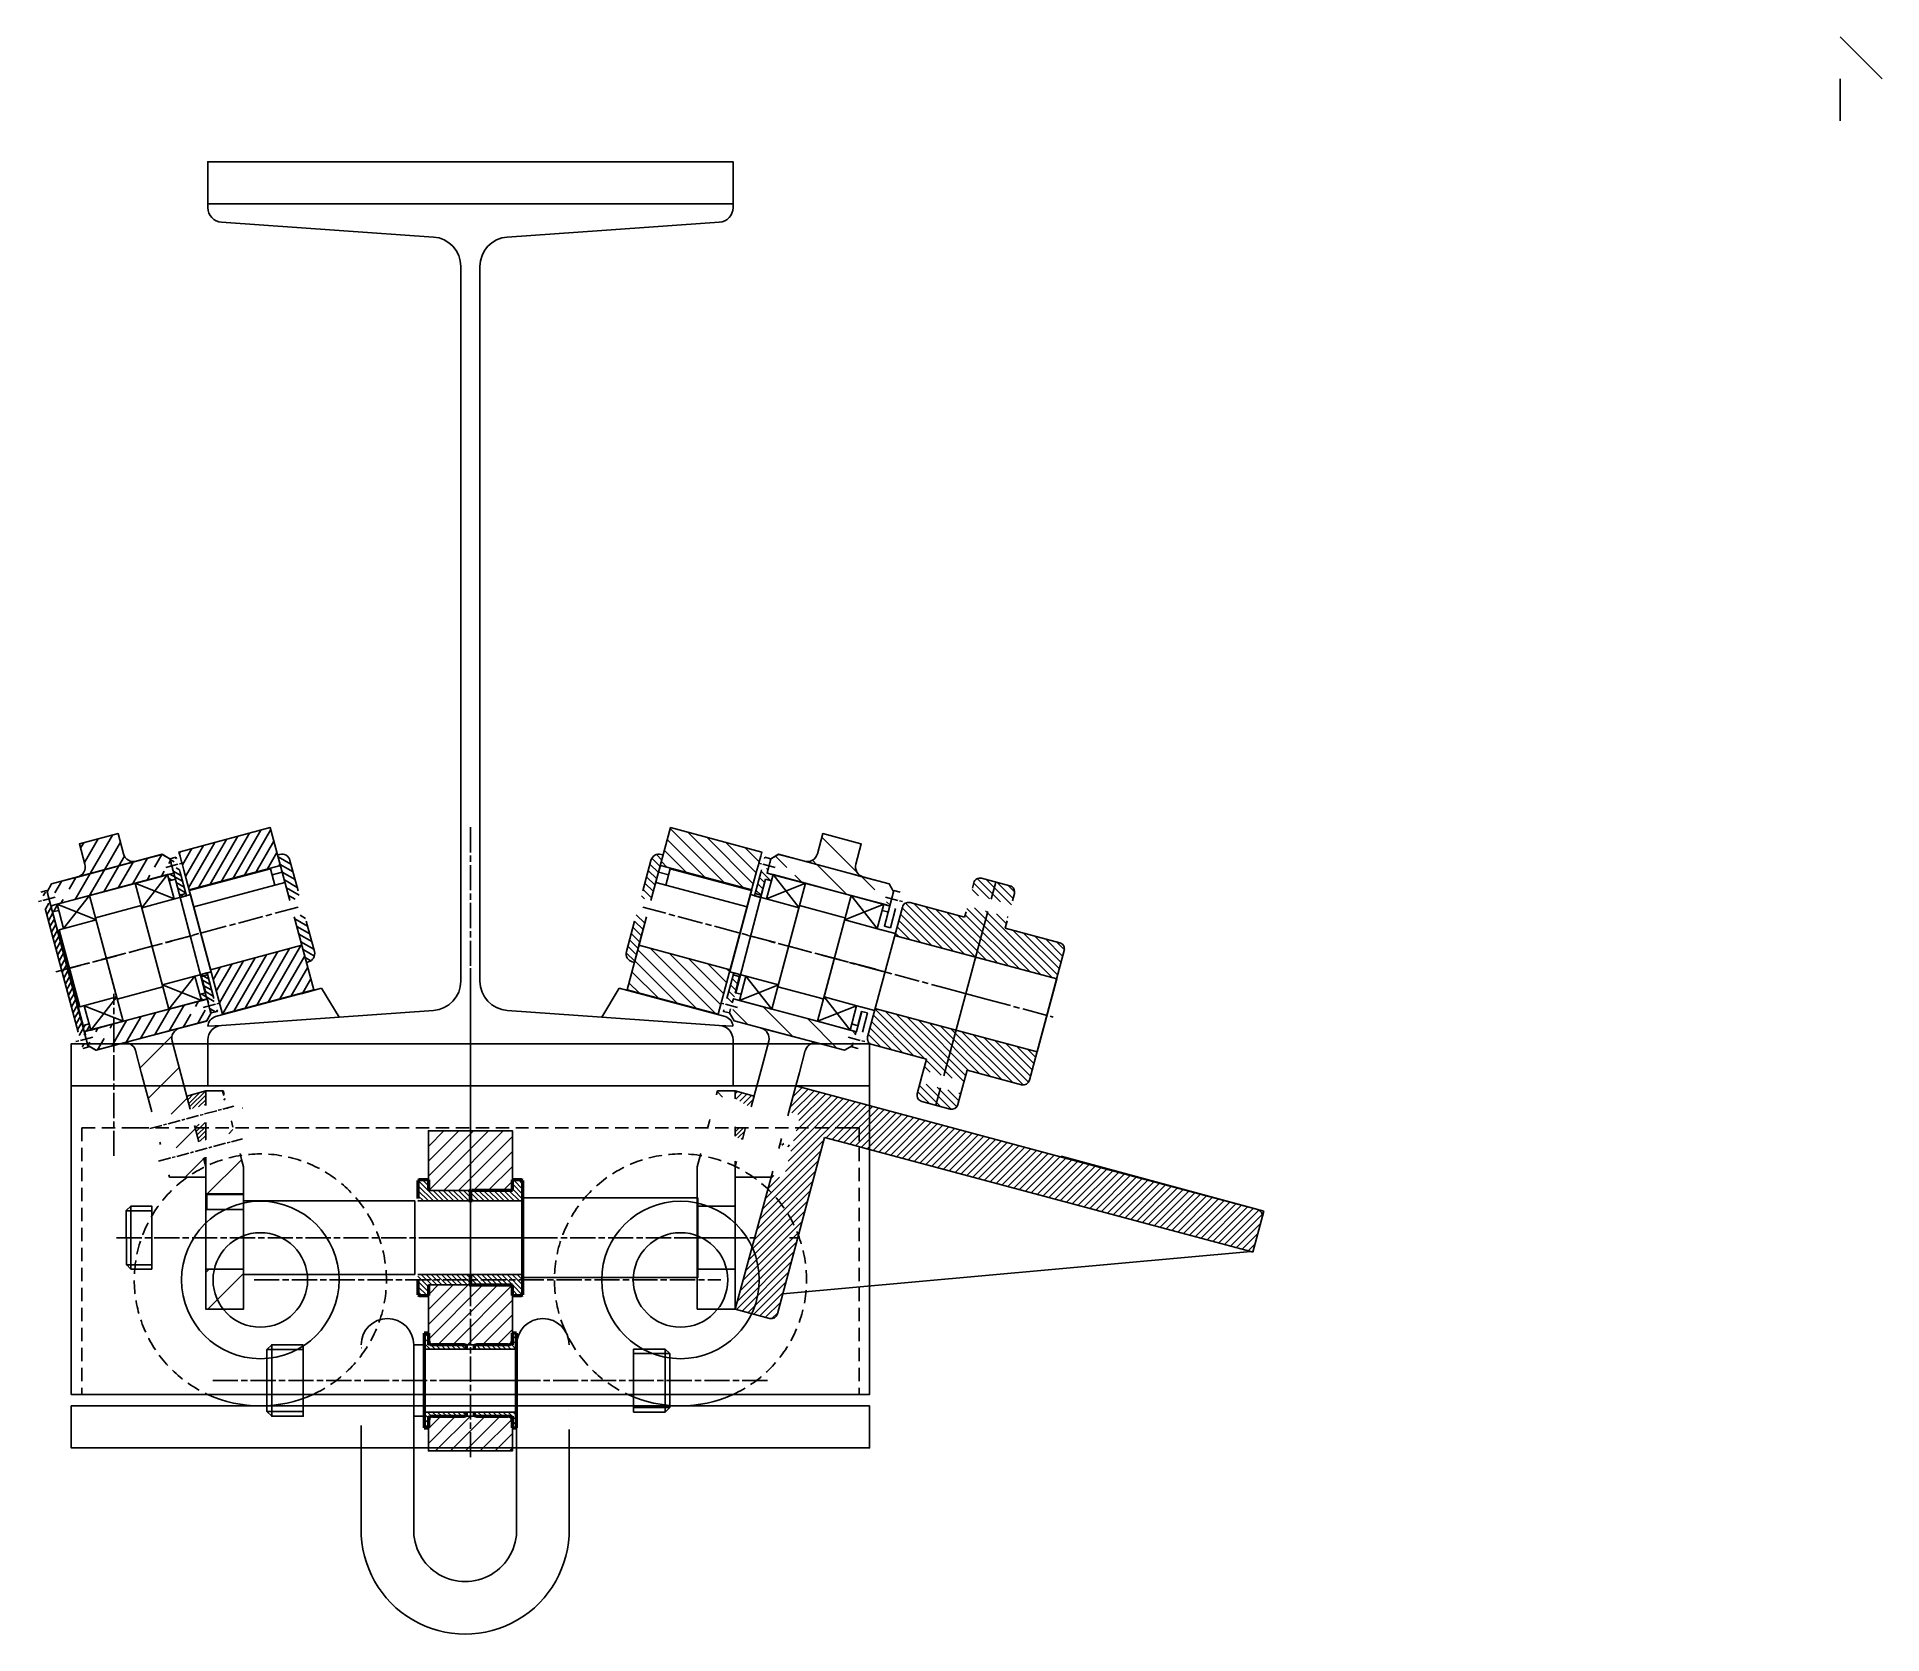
# Model space of a CAD drawing. Header units: millimetres. Extents: x -15074 to 21675, y -7568 to 6574.
# Drawn here: x 10830 to 11708, y 2869 to 3630 of the extents above; entities that cross this region are included whole.
import ezdxf

# ---------------------------------------------------------------- set-up
doc = ezdxf.new("R2010")
doc.units = ezdxf.units.MM
for name, pattern in [('AM_ISO08W050', [18, 12, -1.5, 3, -1.5]), ('AM_ISO08W050x2', [9, 6, -0.75, 1.5, -0.75]), ('Amconstr', [9999, 9999, 0]), ('HIDDEN', [9.524999999999999, 6.35, -3.175])]:
    doc.linetypes.add(name, pattern=pattern)
for name, color, linetype, lineweight in [('AM_0', 7, 'Continuous', 50), ('AM_7', 142, 'AM_ISO08W050', 25), ('AM_8', 1, 'Continuous', 25), ('AM_CL', 1, 'Amconstr', 25)]:
    doc.layers.add(name, color=color, linetype=linetype, lineweight=lineweight)
pattern_1 = [(59.99999999999999, (19741.9757498166, 3064.113621107856), (-4.330127018922194, 2.5), [])]
pattern_2 = [(59.99999999999999, (19741.9757498166, 3064.113621107856), (-3.464101615137755, 2), [])]
pattern_3 = [(150, (19741.9757498166, 3064.113621107856), (-1, -1.732050807568877), [])]
pattern_4 = [(150, (19741.9757498166, 3064.113621107856), (-1.35, -2.338268590217984), [])]
pattern_5 = [(45, (0, 0), (-9.19238815542512, 9.19238815542512), [])]
pattern_6 = [(45, (13957.20016633391, 2918.888833782401), (-1.060660171779821, 1.060660171779821), [])]
pattern_7 = [(45, (13957.20016633391, 2918.888833782401), (-0.4525483399593905, 0.4525483399593905), [])]
pattern_8 = [(45, (9929.730730188812, 2891.971263906874), (-3.535533905932738, 3.535533905932738), [])]
pattern_9 = [(135, (0, 0), (-7.778174593052023, -7.778174593052022), [])]
pattern_10 = [(135, (0, 0), (-1.909188309203679, -1.909188309203678), [])]
pattern_11 = [(135, (0, 0), (-3.323401871576774, -3.323401871576773), [])]

msp = doc.modelspace()

# ---------------------------------------------------------------- hatches: boundary and pattern name
h = msp.add_hatch()
h.set_pattern_fill('_U', color=256, scale=2.7, angle=135, style=0, pattern_type=0)
h.set_pattern_definition(pattern_10)
h.paths.add_polyline_path([(11282.23764977391, 3213.1968699308), (11272.57839151102, 3215.785060381826), (11271.86016866086, 3213.104616213874), (11271.15488676296, 3210.472468337236), (11245.20031077132, 3217.426976014089, 0.4142135623730975), (11241.52607615714, 3215.30565567053), (11237.9026095257, 3201.782694102483), (11276.41422125911, 3191.463538839297)])
h.paths.add_polyline_path([(11316.42797928039, 3198.341579758332), (11290.47340328874, 3205.296087435185), (11291.3792699466, 3208.676827827197), (11291.8969080368, 3210.608679479775), (11284.16950142649, 3212.679231840595), (11283.2035756002, 3212.938050885698), (11282.23764977391, 3213.1968699308), (11276.41422125911, 3191.463538839297), (11314.92583299251, 3181.14438357611), (11318.54929962395, 3194.667345144157, 0.4142135623731056)])
h.paths.add_polyline_path([(11292.75200671192, 3225.391061096274), (11285.9905259279, 3227.202794411992), (11283.79056404453, 3218.992424888535), (11284.75648987082, 3218.733605843432), (11285.72241569711, 3218.47478679833), (11293.44982230742, 3216.40423443751), (11293.96746039763, 3218.336086090088), (11294.87332705548, 3221.716826482099, 0.4142135623730672)])
h.paths.add_polyline_path([(11285.9905259279, 3227.202794411992), (11279.22904514388, 3229.01452772771, 0.4142135623730841), (11275.5548105297, 3226.89320738415), (11274.8495286318, 3224.261059507512), (11274.13130578164, 3221.58061533956), (11283.79056404453, 3218.992424888535)])
h.paths.add_polyline_path([(11267.09673563542, 3156.690209092891), (11228.58512390202, 3167.009364356076), (11224.96165727058, 3153.486402788028, 0.4142135623730917), (11227.08297761414, 3149.812168173854), (11253.03755360578, 3142.857660497001), (11251.61404885772, 3137.545068452413), (11261.27330712061, 3134.956878001386)])
h.paths.add_polyline_path([(11305.60834736882, 3146.371053829705), (11267.09673563542, 3156.690209092891), (11261.27330712061, 3134.956878001386), (11262.23923294689, 3134.698058956285), (11263.20515877318, 3134.439239911182), (11270.93256538349, 3132.368687550361), (11271.4502034737, 3134.300539202939), (11272.35607013156, 3137.68127959495), (11298.31064612321, 3130.726771918097, 0.4142135623730834), (11301.98488073738, 3132.848092261657)])
h.paths.add_polyline_path([(11269.37965111289, 3126.573132592625), (11261.65224450257, 3128.643684953448), (11260.68631867628, 3128.90250399855), (11259.72039284999, 3129.161323043651), (11257.52043096662, 3120.950953520194), (11264.28191175065, 3119.139220204476, 0.4142135623730613), (11267.95614636482, 3121.260540548035)])
h.paths.add_polyline_path([(11259.72039284999, 3129.161323043651), (11250.0611345871, 3131.749513494679), (11249.34291173694, 3129.069069326728), (11248.63762983904, 3126.436921450082, 0.4142135623726397), (11250.7589501826, 3122.762686835912), (11257.52043096662, 3120.950953520194)])
h = msp.add_hatch()
h.set_pattern_fill('_U', color=256, scale=13, angle=45, pattern_type=0)
h.set_pattern_definition(pattern_5)
h.paths.add_polyline_path([(10884.25804745517, 3117.814385397), (10885.16585525583, 3114.426400561281), (10902.54587368609, 3119.083362464107), (10900.87766568042, 3125.309199498858), (10897.25158390354, 3138.841920922589), (10893.90234093215, 3151.487339636091, -0.4133737661694663), (10897.44156655642, 3157.597206855841), (10871.2480255511, 3150.661848306649, -0.3627707210889192), (10876.48158332039, 3146.957952873275), (10879.251583894, 3136.498761773641)])
h.paths.add_polyline_path([(10906.70264150079, 3103.570093784234), (10904.6164260469, 3111.355955853795), (10887.23640761665, 3106.698993950969), (10888.14421541735, 3103.31100911526), (10888.41481526993, 3102.301116717141), (10889.32262307062, 3098.913131881431)])
h.paths.add_polyline_path([(10891.39317543144, 3091.185725271118), (10892.30098323214, 3087.797740435409), (10892.60315446728, 3086.670022033208), (10909.89311022451, 3086.672012492276), (10909.89504781691, 3091.655871214047), (10908.77319386161, 3095.842687173919)])
h.paths.add_polyline_path([(10909.90907215623, 3080.855307752394), (10909.90907215623, 3078.685307752395), (10927.90907215712, 3078.685307752395), (10927.90907215712, 3090.408649493012), (10925.26870195296, 3100.262645245738), (10918.43909856753, 3098.432658533989), (10917.23169128467, 3098.109134727611), (10909.90907215623, 3096.147044845662)])
h.paths.add_polyline_path([(10923.19814959213, 3107.990051856049), (10921.11193413821, 3115.775913925602), (10914.28233075274, 3113.94592721384), (10913.07492346988, 3113.622403407462), (10909.90907215623, 3112.774116104611), (10909.90907215623, 3104.429254288943), (10915.16113892385, 3105.836541337923), (10916.36854620672, 3106.160065144301)])
h.paths.add_polyline_path([(10910.01198279485, 3042.855307752394), (10910.01198279485, 3040.355307752394), (10909.90907215623, 3025.834198950316), (10909.90907215623, 3023.855307751444), (10927.90907215623, 3023.855307751444), (10927.90907215623, 3042.855307752394)])
h = msp.add_hatch()
h.set_pattern_fill('_U', color=256, scale=2.5, angle=45, style=0, pattern_type=0)
h.set_pattern_definition([(45, (0, 0), (-1.767766952966369, 1.767766952966369), [])])
h.paths.add_polyline_path([(11190.86416813948, 3130.14534728736), (11187.56009685908, 3117.814385397), (11187.52215691652, 3117.672142766973), (11192.45258250805, 3116.346014458069), (11192.7526140702, 3115.222008499434), (11189.37603103175, 3102.668176933555), (11188.55262909864, 3101.846338999479), (11183.63582503049, 3103.168803550065), (11183.36522505569, 3102.158910695623), (11188.28106934417, 3100.836704295367), (11188.58110090632, 3099.712698336732), (11185.20451786787, 3087.158866770853), (11184.38111593476, 3086.337028836777), (11179.47905533758, 3087.655527860684), (11179.21498984697, 3086.670022033208), (11179.02654082772, 3086.670043727888), (11161.92309649734, 3023.855307751444), (11181.24161302312, 3018.678926849394), (11204.53532708235, 3105.61225121541), (11217.10139647461, 3102.24518306972), (11223.57395880853, 3100.510865219385), (11376.43022229311, 3059.553152860654), (11407.37975060305, 3051.260251743881), (11408.35892925035, 3050.971149831531), (11413.58309221489, 3070.467991442225), (11335.75304208285, 3091.322490521996)])
at = {"layer": 'AM_8', "true_color": 0x000000}
h = msp.add_hatch(dxfattribs=at)
h.set_pattern_fill('_U', color=18, scale=5, angle=59.99999999999999, style=0, pattern_type=0)
h.set_pattern_definition(pattern_1)
edge = h.paths.add_edge_path()
edge.add_line((10870.76267465376, 3240.643588524244), (10868.17448420273, 3250.302846787135))
edge.add_line((10868.17448420273, 3250.302846787135), (10849.82189350324, 3245.385284930187))
edge.add_line((10849.82189350324, 3245.385284930187), (10852.41008395426, 3235.726026667297))
edge.add_arc((10847.58045482282, 3234.431931441784), 5, -75, 15.000000000005173, ccw=False)
edge.add_line((10848.87455004833, 3229.602302310339), (10876.88639901071, 3237.108054618312))
edge.add_arc((10875.5923037852, 3241.937683749757), 4.999999999998181, 194.9999999999844, 285, ccw=False)
h = msp.add_hatch(dxfattribs=at)
h.set_pattern_fill('_U', color=18, scale=4, angle=59.99999999999999, style=0, pattern_type=0)
h.set_pattern_definition(pattern_2)
edge = h.paths.add_edge_path(flags=0)
edge.add_line((10897.18817895131, 3241.5126239779), (10902.02033052338, 3223.478788801083))
edge.add_line((10940.65484113432, 3253.159481007513), (10897.18817895132, 3241.5126239779))
edge.add_line((10945.48699270639, 3235.125645830696), (10940.65484113432, 3253.159481007513))
edge.add_line((10902.02033052338, 3223.478788801083), (10945.48699270639, 3235.125645830697))
h = msp.add_hatch(dxfattribs=at)
h.set_pattern_fill('_U', color=18, scale=4.7, angle=135, style=0, pattern_type=0)
h.set_pattern_definition(pattern_11)
h.paths.add_polyline_path([(11174.62996536294, 3241.5126239779), (11131.16330317993, 3253.159481007513), (11126.33115160786, 3235.125645830696), (11169.79781379087, 3223.478788801083)])
h = msp.add_hatch(dxfattribs=at)
h.set_pattern_fill('_U', color=18, scale=11, angle=135, style=0, pattern_type=0)
h.set_pattern_definition(pattern_9)
edge = h.paths.add_edge_path(flags=0)
edge.add_line((11195.55643743533, 3236.982696413939), (11222.33991590804, 3229.80608498668))
edge.add_arc((11196.22584052905, 3241.937683749758), 4.999999999999592, 262.3061035155735, 344.9999999999905)
edge.add_line((11203.64366011152, 3250.302846787135), (11201.05546966049, 3240.643588524244))
edge.add_line((11221.99625081101, 3245.385284930187), (11203.64366011152, 3250.302846787135))
edge.add_line((11219.40806035999, 3235.726026667297), (11221.99625081101, 3245.385284930187))
edge.add_arc((11224.23768949143, 3234.431931441783), 5.000000000000241, 164.9999999999955, 247.6938964843102)
h = msp.add_hatch(dxfattribs=at)
h.set_pattern_fill('_U', color=18, scale=5, angle=59.99999999999999, style=0, pattern_type=0)
h.set_pattern_definition(pattern_1)
edge = h.paths.add_edge_path(flags=0)
edge.add_line((10835.86118016765, 3217.315532826517), (10847.83866041363, 3220.524888985788))
edge.add_line((10847.83866041363, 3220.524888985788), (10848.26292448235, 3221.259735908623))
edge.add_line((10848.26292448235, 3221.259735908623), (10847.53823115606, 3223.964328222233))
edge.add_line((10847.53823115606, 3223.964328222232), (10846.80338423323, 3224.388592290944))
edge.add_line((10846.80338423322, 3224.388592290945), (10834.82590398724, 3221.179236131674))
edge.add_line((10834.43767541959, 3222.628124871107), (10834.82590398724, 3221.179236131673))
edge.add_line((10836.55899576315, 3226.302359485281), (10834.43767541959, 3222.628124871107))
edge.add_line((10889.2019532959, 3240.40799744337), (10836.55899576314, 3226.302359485282))
edge.add_line((10892.87618791007, 3238.28667709981), (10889.2019532959, 3240.407997443369))
edge.add_line((10893.39382600028, 3236.354825447232), (10892.87618791007, 3238.28667709981))
edge.add_line((10893.39382600028, 3236.354825447232), (10881.26179762209, 3233.104058240744))
edge.add_line((10881.26179762209, 3233.104058240743), (10880.95067063837, 3232.565170497331))
edge.add_line((10880.95067063837, 3232.565170497332), (10881.49936701398, 3230.517407745599))
edge.add_line((10881.49936701398, 3230.517407745598), (10882.0382547574, 3230.206280761875))
edge.add_line((10882.0382547574, 3230.206280761876), (10894.17028313559, 3233.457047968363))
edge.add_line((10894.68792122579, 3231.525196315786), (10894.17028313559, 3233.457047968364))
edge.add_line((10836.2494087353, 3215.866644087084), (10894.68792122579, 3231.525196315786))
edge.add_line((10835.86118016765, 3217.315532826517), (10836.2494087353, 3215.866644087083))
edge = h.paths.add_edge_path(flags=0)
edge.add_line((10893.39382600028, 3236.354825447232), (10881.26179762209, 3233.104058240744))
edge.add_line((10894.17028313559, 3233.457047968364), (10893.39382600028, 3236.354825447232))
edge.add_line((10882.0382547574, 3230.206280761876), (10894.17028313559, 3233.457047968363))
edge.add_line((10881.49936701398, 3230.517407745598), (10882.0382547574, 3230.206280761875))
edge.add_line((10880.95067063837, 3232.565170497332), (10881.49936701398, 3230.517407745599))
edge.add_line((10881.26179762209, 3233.104058240743), (10880.95067063837, 3232.565170497331))
edge = h.paths.add_edge_path(flags=0)
edge.add_line((10835.86118016765, 3217.315532826517), (10847.83866041363, 3220.524888985788))
edge.add_line((10834.82590398724, 3221.179236131673), (10835.86118016765, 3217.315532826517))
edge.add_line((10846.80338423322, 3224.388592290945), (10834.82590398724, 3221.179236131674))
edge.add_line((10847.53823115606, 3223.964328222232), (10846.80338423323, 3224.388592290944))
edge.add_line((10848.26292448235, 3221.259735908623), (10847.53823115606, 3223.964328222233))
edge.add_line((10847.83866041363, 3220.524888985788), (10848.26292448235, 3221.259735908623))
edge = h.paths.add_edge_path(flags=0)
edge.add_line((10893.39382600028, 3236.354825447232), (10881.26179762209, 3233.104058240744))
edge.add_line((10894.17028313559, 3233.457047968364), (10893.39382600028, 3236.354825447232))
edge.add_line((10882.0382547574, 3230.206280761876), (10894.17028313559, 3233.457047968363))
edge.add_line((10881.49936701398, 3230.517407745598), (10882.0382547574, 3230.206280761875))
edge.add_line((10880.95067063837, 3232.565170497332), (10881.49936701398, 3230.517407745599))
edge.add_line((10881.26179762209, 3233.104058240743), (10880.95067063837, 3232.565170497331))
edge = h.paths.add_edge_path(flags=0)
edge.add_line((10835.86118016765, 3217.315532826517), (10847.83866041363, 3220.524888985788))
edge.add_line((10834.82590398724, 3221.179236131673), (10835.86118016765, 3217.315532826517))
edge.add_line((10846.80338423322, 3224.388592290945), (10834.82590398724, 3221.179236131674))
edge.add_line((10847.53823115606, 3223.964328222232), (10846.80338423323, 3224.388592290944))
edge.add_line((10848.26292448235, 3221.259735908623), (10847.53823115606, 3223.964328222233))
edge.add_line((10847.83866041363, 3220.524888985788), (10848.26292448235, 3221.259735908623))
h = msp.add_hatch(dxfattribs=at)
h.set_pattern_fill('_U', color=18, scale=2, angle=150, style=0, pattern_type=0)
h.set_pattern_definition(pattern_3)
edge = h.paths.add_edge_path(flags=0)
edge.add_line((10896.29160347915, 3237.131282582539), (10893.39382600028, 3236.354825447231))
edge.add_line((10892.87618791007, 3238.28667709981), (10893.39382600028, 3236.354825447232))
edge.add_line((10895.77396538894, 3239.063134235117), (10892.87618791007, 3238.286677099809))
edge.add_line((10896.29160347915, 3237.131282582539), (10895.77396538894, 3239.063134235117))
edge = h.paths.add_edge_path(flags=0)
edge.add_line((10894.17028313559, 3233.457047968364), (10897.06806061445, 3234.233505103672))
edge.add_line((10900.69152724589, 3220.710543535624), (10897.06806061445, 3234.233505103671))
edge.add_line((10897.79374976702, 3219.934086400317), (10900.69152724589, 3220.710543535625))
edge.add_line((10895.4643783611, 3228.627418836919), (10897.79374976702, 3219.934086400317))
edge.add_line((10892.56660088223, 3227.850961701612), (10895.4643783611, 3228.627418836919))
edge.add_line((10891.79014374692, 3230.748739180478), (10892.56660088223, 3227.850961701611))
edge.add_line((10894.68792122579, 3231.525196315786), (10891.79014374692, 3230.748739180478))
edge.add_line((10894.17028313559, 3233.457047968364), (10894.68792122579, 3231.525196315786))
edge = h.paths.add_edge_path(flags=0)
edge.add_line((10894.17028313559, 3233.457047968364), (10897.06806061445, 3234.233505103672))
edge.add_line((10893.39382600028, 3236.354825447232), (10894.17028313559, 3233.457047968364))
edge.add_line((10896.29160347915, 3237.131282582539), (10893.39382600028, 3236.354825447231))
edge.add_line((10897.06806061445, 3234.233505103672), (10896.29160347915, 3237.131282582539))
edge = h.paths.add_edge_path(flags=0)
edge.add_line((10894.17028313559, 3233.457047968364), (10897.06806061445, 3234.233505103672))
edge.add_line((10893.39382600028, 3236.354825447232), (10894.17028313559, 3233.457047968364))
edge.add_line((10896.29160347915, 3237.131282582539), (10893.39382600028, 3236.354825447231))
edge.add_line((10897.06806061445, 3234.233505103672), (10896.29160347915, 3237.131282582539))
h = msp.add_hatch(dxfattribs=at)
h.set_pattern_fill('_U', color=18, scale=2.7, angle=150, style=0, pattern_type=0)
h.set_pattern_definition(pattern_4)
edge = h.paths.add_edge_path()
edge.add_line((10954.80195588946, 3219.68024648662), (10949.97232675801, 3218.386151261107))
edge.add_line((10954.80195588946, 3219.68024648662), (10950.01380355506, 3237.549874272967))
edge.add_arc((10946.15010024991, 3236.514598092557), 3.999999999999091, 15, 105.000000000013)
edge.add_line((10945.1148240695, 3240.378301397714), (10944.14889824321, 3240.119482352612))
edge.add_line((10944.14889824321, 3240.119482352611), (10949.97232675801, 3218.386151261107))
h.paths.add_polyline_path([(10949.45468866781, 3220.318002913686), (10954.80195588946, 3219.68024648662)], flags=16)
h.paths.add_polyline_path([(10949.45468866781, 3220.318002913686), (10954.80195588946, 3219.68024648662)], flags=17)
h = msp.add_hatch(dxfattribs=at)
h.set_pattern_fill('_U', color=18, scale=2.7, angle=135, style=0, pattern_type=0)
h.set_pattern_definition(pattern_10)
edge = h.paths.add_edge_path()
edge.add_arc((11125.66804406434, 3236.514598092557), 4.000000000000004, 75.00000000000556, 165.0000000000055)
edge.add_line((11121.80434075919, 3237.549874272967), (11117.01618842479, 3219.68024648662))
edge.add_line((11117.01618842479, 3219.68024648662), (11121.84581755624, 3218.386151261107))
edge.add_line((11121.84581755624, 3218.386151261107), (11127.66924607104, 3240.119482352611))
edge.add_line((11127.66924607104, 3240.119482352611), (11126.70332024475, 3240.378301397714))
h = msp.add_hatch(dxfattribs=at)
h.set_pattern_fill('_U', color=18, scale=2.7, angle=135, style=0, pattern_type=0)
h.set_pattern_definition(pattern_10)
h.paths.add_polyline_path([(11176.35376595315, 3228.627418836919), (11176.37059759681, 3228.622908811593), (11179.25154343202, 3227.850961701612), (11180.0075177084, 3230.672296110297), (11178.79928702971, 3230.992282583556), (11178.82047718952, 3231.072294094402), (11177.13022308846, 3231.525196315786), (11177.51845165611, 3232.974085055219), (11177.64786117866, 3233.457047968364), (11174.7500836998, 3234.233505103672), (11171.12661706836, 3220.710543535624), (11171.13699170984, 3220.707763658818), (11171.41177316341, 3221.733262004523), (11174.2991760008, 3220.959584746021), (11176.29475684049, 3228.407193830355)])
h = msp.add_hatch(dxfattribs=at)
h.set_pattern_fill('_U', color=18, scale=11, angle=135, style=0, pattern_type=0)
h.set_pattern_definition(pattern_9)
edge = h.paths.add_edge_path(flags=0)
edge.add_line((11177.13022308846, 3231.525196315787), (11235.56873557895, 3215.866644087085))
edge.add_line((11177.51845165611, 3232.974085055219), (11177.13022308846, 3231.525196315787))
edge.add_line((11177.64786117867, 3233.457047968365), (11177.51845165612, 3232.974085055219))
edge.add_line((11189.77988955686, 3230.206280761877), (11177.64786117867, 3233.457047968365))
edge.add_line((11190.31877730027, 3230.517407745599), (11189.77988955686, 3230.206280761876))
edge.add_line((11190.86747367589, 3232.565170497332), (11190.31877730027, 3230.517407745599))
edge.add_line((11190.55634669216, 3233.104058240744), (11190.86747367589, 3232.565170497332))
edge.add_line((11178.42431831397, 3236.354825447233), (11190.55634669216, 3233.104058240744))
edge.add_line((11178.55372783652, 3236.837788360376), (11178.42431831397, 3236.354825447233))
edge.add_line((11178.9419454893, 3238.286636364958), (11178.55372783652, 3236.837788360376))
edge.add_line((11178.94576934862, 3238.288878504311), (11178.94194548931, 3238.286636364958))
edge.add_line((11182.61619101835, 3240.407997443371), (11178.94576934862, 3238.288878504312))
edge.add_line((11235.25914855111, 3226.302359485282), (11182.61619101835, 3240.407997443371))
edge.add_line((11237.37826749006, 3222.631937815729), (11235.25914855111, 3226.302359485282))
edge.add_line((11237.3804579798, 3222.628084136257), (11237.37826749006, 3222.63193781573))
edge.add_line((11236.99224032701, 3221.179236131674), (11237.3804579798, 3222.628084136256))
edge.add_line((11225.01476008103, 3224.388592290947), (11236.99224032701, 3221.179236131674))
edge.add_line((11224.27991315819, 3223.964328222233), (11225.01476008103, 3224.388592290946))
edge.add_line((11223.55521983191, 3221.259735908624), (11224.27991315819, 3223.964328222233))
edge.add_line((11223.97948390062, 3220.524888985789), (11223.55521983191, 3221.259735908624))
edge.add_line((11235.9569641466, 3217.315532826517), (11223.97948390062, 3220.524888985788))
edge.add_line((11235.56873557895, 3215.866644087085), (11235.9569641466, 3217.315532826518))
h = msp.add_hatch(dxfattribs=at)
h.set_pattern_fill('_U', color=18, scale=2, angle=59.99999999999999, style=0, pattern_type=0)
h.set_pattern_definition([(59.99999999999999, (19741.9757498166, 3064.113621107856), (-1.732050807568877, 1), [])])
edge = h.paths.add_edge_path(flags=0)
edge.add_line((10834.82590398724, 3221.179236131673), (10831.92812650837, 3220.402778996365))
edge.add_line((10831.53989794072, 3221.851667735799), (10831.92812650837, 3220.402778996366))
edge.add_line((10834.43767541959, 3222.628124871108), (10831.53989794072, 3221.8516677358))
edge.add_line((10834.82590398724, 3221.179236131673), (10834.43767541959, 3222.628124871107))
edge = h.paths.add_edge_path(flags=0)
edge.add_line((10832.96340268878, 3216.539075691209), (10835.86118016765, 3217.315532826517))
edge.add_line((10836.2494087353, 3215.866644087084), (10835.86118016765, 3217.315532826517))
edge.add_line((10839.14718621417, 3216.643101222391), (10836.2494087353, 3215.866644087083))
edge.add_line((10839.92364334948, 3213.745323743524), (10839.14718621417, 3216.643101222391))
edge.add_line((10837.02586587061, 3212.968866608217), (10839.92364334948, 3213.745323743524))
edge.add_line((10851.51973239635, 3158.877020336029), (10837.02586587061, 3212.968866608217))
edge.add_line((10854.41750987522, 3159.653477471336), (10851.51973239635, 3158.877020336029))
edge.add_line((10855.19396701053, 3156.755699992469), (10854.41750987522, 3159.653477471336))
edge.add_line((10852.29618953166, 3155.979242857162), (10855.19396701053, 3156.75569999247))
edge.add_line((10852.68441809931, 3154.530354117727), (10852.29618953166, 3155.979242857161))
edge.add_line((10852.68441809931, 3154.530354117727), (10849.78664062045, 3153.75389698242))
edge.add_line((10832.96340268878, 3216.539075691209), (10849.78664062045, 3153.75389698242))
edge = h.paths.add_edge_path(flags=0)
edge.add_line((10850.82191680086, 3149.890193677264), (10851.21014536851, 3148.44130493783))
edge.add_line((10850.82191680086, 3149.890193677264), (10853.71969427972, 3150.666650812571))
edge.add_line((10854.10792284738, 3149.217762073138), (10853.71969427972, 3150.666650812572))
edge.add_line((10851.21014536851, 3148.44130493783), (10854.10792284738, 3149.217762073138))
edge = h.paths.add_edge_path(flags=0)
edge.add_line((10850.82191680086, 3149.890193677264), (10853.71969427972, 3150.666650812571))
edge.add_line((10849.78664062045, 3153.75389698242), (10850.82191680086, 3149.890193677264))
edge.add_line((10852.68441809931, 3154.530354117727), (10849.78664062045, 3153.75389698242))
edge.add_line((10853.71969427972, 3150.666650812571), (10852.68441809931, 3154.530354117727))
edge = h.paths.add_edge_path(flags=0)
edge.add_line((10832.96340268878, 3216.539075691209), (10835.86118016765, 3217.315532826517))
edge.add_line((10831.92812650837, 3220.402778996366), (10832.96340268878, 3216.539075691209))
edge.add_line((10834.82590398724, 3221.179236131673), (10831.92812650837, 3220.402778996365))
edge.add_line((10835.86118016765, 3217.315532826517), (10834.82590398724, 3221.179236131673))
edge = h.paths.add_edge_path(flags=0)
edge.add_line((10850.82191680086, 3149.890193677264), (10853.71969427972, 3150.666650812571))
edge.add_line((10849.78664062045, 3153.75389698242), (10850.82191680086, 3149.890193677264))
edge.add_line((10852.68441809931, 3154.530354117727), (10849.78664062045, 3153.75389698242))
edge.add_line((10853.71969427972, 3150.666650812571), (10852.68441809931, 3154.530354117727))
edge = h.paths.add_edge_path(flags=0)
edge.add_line((10832.96340268878, 3216.539075691209), (10835.86118016765, 3217.315532826517))
edge.add_line((10831.92812650837, 3220.402778996366), (10832.96340268878, 3216.539075691209))
edge.add_line((10834.82590398724, 3221.179236131673), (10831.92812650837, 3220.402778996365))
edge.add_line((10835.86118016765, 3217.315532826517), (10834.82590398724, 3221.179236131673))
h = msp.add_hatch(dxfattribs=at)
h.set_pattern_fill('_U', color=18, scale=2.7, angle=150, style=0, pattern_type=0)
h.set_pattern_definition(pattern_4)
edge = h.paths.add_edge_path()
edge.add_line((10952.04287911884, 3210.658744650795), (10957.86630763364, 3188.925413559291))
edge.add_line((10957.86630763364, 3188.925413559291), (10958.83223345993, 3189.184232604393))
edge.add_arc((10957.79695727952, 3193.047935909549), 3.999999999999545, 285, 375.0000000000065)
edge.add_line((10961.66066058468, 3194.083212089959), (10956.87250825028, 3211.952839876307))
edge.add_line((10952.04287911884, 3210.658744650795), (10956.87250825028, 3211.952839876307))
h.paths.add_polyline_path([(10956.87250825028, 3211.952839876307), (10956.65898253807, 3212.749728682995), (10951.82935340663, 3211.455633457483), (10952.04287911884, 3210.658744650795)], flags=17)
h.paths.add_polyline_path([(10956.87250825028, 3211.952839876307), (10956.65898253807, 3212.749728682995), (10951.82935340663, 3211.455633457483), (10952.04287911884, 3210.658744650795)], flags=17)
h = msp.add_hatch(dxfattribs=at)
h.set_pattern_fill('_U', color=18, scale=2.7, angle=135, style=0, pattern_type=0)
h.set_pattern_definition(pattern_10)
edge = h.paths.add_edge_path()
edge.add_line((11112.98591085432, 3189.184232604393), (11113.95183668061, 3188.925413559291))
edge.add_line((11113.95183668061, 3188.925413559291), (11119.77526519541, 3210.658744650795))
edge.add_line((11119.77526519541, 3210.658744650795), (11114.94563606397, 3211.952839876307))
edge.add_line((11114.94563606397, 3211.952839876307), (11110.15748372957, 3194.083212089959))
edge.add_arc((11114.02118703473, 3193.047935909549), 4.00000000000024, 164.999999999993, 255.000000000029)
h = msp.add_hatch(dxfattribs=at)
h.set_pattern_fill('_U', color=18, scale=4, angle=59.99999999999999, style=0, pattern_type=0)
h.set_pattern_definition(pattern_2)
h.paths.add_polyline_path([(10917.89370255952, 3164.238557874774), (10961.36036474253, 3175.885414904387), (10955.66634575027, 3197.135783082747), (10912.19968356726, 3185.488926053134)])
h = msp.add_hatch(dxfattribs=at)
h.set_pattern_fill('_U', color=18, scale=4.7, angle=135, style=0, pattern_type=0)
h.set_pattern_definition(pattern_11)
h.paths.add_polyline_path([(11159.61846074699, 3185.488926053134), (11116.15179856398, 3197.135783082747), (11110.45777957172, 3175.885414904387), (11153.92444175473, 3164.238557874774)])
h = msp.add_hatch(dxfattribs=at)
h.set_pattern_fill('_U', color=18, scale=2, angle=150, style=0, pattern_type=0)
h.set_pattern_definition(pattern_3)
edge = h.paths.add_edge_path(flags=0)
edge.add_line((10914.15011759122, 3170.482400568593), (10911.25234011235, 3169.705943433285))
edge.add_line((10910.73470202215, 3171.637795085864), (10911.25234011235, 3169.705943433286))
edge.add_line((10907.83692454328, 3170.861337950556), (10910.73470202215, 3171.637795085864))
edge.add_line((10907.06046740797, 3173.759115429423), (10907.83692454328, 3170.861337950556))
edge.add_line((10909.95824488684, 3174.535572564731), (10907.06046740797, 3173.759115429424))
edge.add_line((10907.62887348092, 3183.228905001332), (10909.95824488684, 3174.535572564731))
edge.add_line((10910.52665095978, 3184.005362136641), (10907.62887348092, 3183.228905001333))
edge.add_line((10914.15011759122, 3170.482400568593), (10910.52665095978, 3184.00536213664))
edge = h.paths.add_edge_path(flags=0)
edge.add_line((10912.02879724766, 3166.808165954419), (10914.92657472653, 3167.584623089726))
edge.add_line((10915.44421281673, 3165.652771437148), (10914.92657472653, 3167.584623089726))
edge.add_line((10912.54643533786, 3164.87631430184), (10915.44421281673, 3165.652771437148))
edge.add_line((10912.02879724766, 3166.808165954419), (10912.54643533786, 3164.87631430184))
edge = h.paths.add_edge_path(flags=0)
edge.add_line((10912.02879724766, 3166.808165954419), (10914.92657472653, 3167.584623089726))
edge.add_line((10911.25234011235, 3169.705943433286), (10912.02879724766, 3166.808165954419))
edge.add_line((10914.15011759122, 3170.482400568593), (10911.25234011235, 3169.705943433285))
edge.add_line((10914.92657472653, 3167.584623089726), (10914.15011759122, 3170.482400568593))
edge = h.paths.add_edge_path(flags=0)
edge.add_line((10912.02879724766, 3166.808165954419), (10914.92657472653, 3167.584623089726))
edge.add_line((10911.25234011235, 3169.705943433286), (10912.02879724766, 3166.808165954419))
edge.add_line((10914.15011759122, 3170.482400568593), (10911.25234011235, 3169.705943433285))
edge.add_line((10914.92657472653, 3167.584623089726), (10914.15011759122, 3170.482400568593))
h = msp.add_hatch(dxfattribs=at)
h.set_pattern_fill('_U', color=18, scale=2.7, angle=135, style=0, pattern_type=0)
h.set_pattern_definition(pattern_10)
h.paths.add_polyline_path([(11161.02708654237, 3182.977083914129), (11161.30186799594, 3184.002582259834), (11161.29149335447, 3184.00536213664), (11157.66802672303, 3170.482400568593), (11160.5658042019, 3169.705943433286), (11161.0834422921, 3171.637795085864), (11161.4312962611, 3171.544587895787), (11162.19092175275, 3174.44687539998), (11161.85989942741, 3174.535572564731), (11163.91448937976, 3182.203406655628)])
h = msp.add_hatch(dxfattribs=at)
h.set_pattern_fill('_U', color=18, scale=5, angle=59.99999999999999, style=0, pattern_type=0)
h.set_pattern_definition(pattern_1)
edge = h.paths.add_edge_path(flags=0)
edge.add_line((10911.25234011235, 3169.705943433286), (10899.12031173416, 3166.455176226798))
edge.add_line((10899.12031173416, 3166.455176226797), (10898.80918475044, 3165.916288483385))
edge.add_line((10898.80918475044, 3165.916288483386), (10899.35788112606, 3163.868525731653))
edge.add_line((10899.35788112606, 3163.868525731652), (10899.89676886947, 3163.55739874793))
edge.add_line((10899.89676886947, 3163.55739874793), (10912.02879724766, 3166.808165954418))
edge.add_line((10912.54643533786, 3164.87631430184), (10912.02879724766, 3166.808165954418))
edge.add_line((10910.4251149943, 3161.202079687666), (10912.54643533786, 3164.87631430184))
edge.add_line((10857.78215746155, 3147.096441729578), (10910.42511499431, 3161.202079687666))
edge.add_line((10854.10792284738, 3149.217762073138), (10857.78215746155, 3147.096441729578))
edge.add_line((10853.71969427972, 3150.666650812571), (10854.10792284738, 3149.217762073137))
edge.add_line((10853.71969427972, 3150.666650812571), (10865.69717452571, 3153.876006971842))
edge.add_line((10865.69717452571, 3153.876006971843), (10866.12143859442, 3154.610853894678))
edge.add_line((10866.12143859442, 3154.610853894677), (10865.39674526813, 3157.315446208287))
edge.add_line((10865.39674526813, 3157.315446208287), (10864.6618983453, 3157.739710276998))
edge.add_line((10864.6618983453, 3157.739710276999), (10852.68441809931, 3154.530354117728))
edge.add_line((10852.29618953166, 3155.979242857162), (10852.68441809931, 3154.530354117728))
edge.add_line((10910.73470202215, 3171.637795085864), (10852.29618953166, 3155.979242857162))
edge.add_line((10911.25234011235, 3169.705943433286), (10910.73470202215, 3171.637795085864))
edge = h.paths.add_edge_path(flags=0)
edge.add_line((10853.71969427972, 3150.666650812571), (10865.69717452571, 3153.876006971842))
edge.add_line((10852.68441809931, 3154.530354117727), (10853.71969427972, 3150.666650812571))
edge.add_line((10864.6618983453, 3157.739710276999), (10852.68441809931, 3154.530354117728))
edge.add_line((10865.39674526813, 3157.315446208287), (10864.6618983453, 3157.739710276998))
edge.add_line((10866.12143859442, 3154.610853894677), (10865.39674526813, 3157.315446208287))
edge.add_line((10865.69717452571, 3153.876006971843), (10866.12143859442, 3154.610853894678))
edge = h.paths.add_edge_path(flags=0)
edge.add_line((10911.25234011235, 3169.705943433286), (10899.12031173416, 3166.455176226798))
edge.add_line((10912.02879724766, 3166.808165954419), (10911.25234011235, 3169.705943433286))
edge.add_line((10899.89676886947, 3163.55739874793), (10912.02879724766, 3166.808165954418))
edge.add_line((10899.35788112606, 3163.868525731652), (10899.89676886947, 3163.55739874793))
edge.add_line((10898.80918475044, 3165.916288483386), (10899.35788112606, 3163.868525731653))
edge.add_line((10899.12031173416, 3166.455176226797), (10898.80918475044, 3165.916288483385))
edge = h.paths.add_edge_path(flags=0)
edge.add_line((10853.71969427972, 3150.666650812571), (10865.69717452571, 3153.876006971842))
edge.add_line((10852.68441809931, 3154.530354117727), (10853.71969427972, 3150.666650812571))
edge.add_line((10864.6618983453, 3157.739710276999), (10852.68441809931, 3154.530354117728))
edge.add_line((10865.39674526813, 3157.315446208287), (10864.6618983453, 3157.739710276998))
edge.add_line((10866.12143859442, 3154.610853894677), (10865.39674526813, 3157.315446208287))
edge.add_line((10865.69717452571, 3153.876006971843), (10866.12143859442, 3154.610853894678))
edge = h.paths.add_edge_path(flags=0)
edge.add_line((10911.25234011235, 3169.705943433286), (10899.12031173416, 3166.455176226798))
edge.add_line((10912.02879724766, 3166.808165954419), (10911.25234011235, 3169.705943433286))
edge.add_line((10899.89676886947, 3163.55739874793), (10912.02879724766, 3166.808165954418))
edge.add_line((10899.35788112606, 3163.868525731652), (10899.89676886947, 3163.55739874793))
edge.add_line((10898.80918475044, 3165.916288483386), (10899.35788112606, 3163.868525731653))
edge.add_line((10899.12031173416, 3166.455176226797), (10898.80918475044, 3165.916288483385))
h = msp.add_hatch(dxfattribs=at)
h.set_pattern_fill('_U', color=18, scale=11, angle=135, style=0, pattern_type=0)
h.set_pattern_definition(pattern_9)
edge = h.paths.add_edge_path(flags=0)
edge.add_line((11207.15624596895, 3157.739710276998), (11219.13372621494, 3154.530354117728))
edge.add_line((11206.42139904612, 3157.315446208287), (11207.15624596895, 3157.739710276999))
edge.add_line((11205.69670571983, 3154.610853894677), (11206.42139904612, 3157.315446208287))
edge.add_line((11206.12096978854, 3153.876006971843), (11205.69670571983, 3154.610853894677))
edge.add_line((11218.09845003453, 3150.666650812571), (11206.12096978854, 3153.876006971843))
edge.add_line((11217.71022146687, 3149.217762073137), (11218.09845003453, 3150.666650812571))
edge.add_line((11214.17978834863, 3147.179465561964), (11217.71022146687, 3149.217762073137))
edge.add_line((11201.44297311444, 3150.513115147092), (11214.17978834863, 3147.179465561964))
edge.add_line((11187.81549689574, 3154.122200838694), (11201.44297311444, 3150.513115147092))
edge.add_line((11161.4324014145, 3161.191529966726), (11187.81549689574, 3154.122200838694))
edge.add_line((11159.44003341483, 3164.649747212424), (11161.4324014145, 3161.191529966726))
edge.add_line((11159.99083315741, 3166.754177919097), (11159.44003341483, 3164.649747212424))
edge.add_line((11171.92137544478, 3163.55739874793), (11159.99083315741, 3166.754177919097))
edge.add_line((11172.46026318819, 3163.868525731652), (11171.92137544478, 3163.55739874793))
edge.add_line((11173.00895956381, 3165.916288483386), (11172.46026318819, 3163.868525731652))
edge.add_line((11172.69783258009, 3166.455176226797), (11173.00895956381, 3165.916288483386))
edge.add_line((11160.75045864906, 3169.65646542329), (11172.69783258009, 3166.455176226797))
edge.add_line((11161.21245231814, 3171.421596356303), (11160.75045864906, 3169.65646542329))
edge.add_line((11190.43314259618, 3163.773566591289), (11161.21245231814, 3171.421596356303))
edge.add_line((11219.52195478259, 3155.979242857162), (11190.43314259618, 3163.773566591285))
edge.add_line((11219.13372621494, 3154.530354117728), (11219.52195478259, 3155.979242857162))
h = msp.add_hatch(dxfattribs=at)
h.set_pattern_fill('_U', color=18, scale=1.5, angle=45, style=0, pattern_type=0)
h.set_pattern_definition(pattern_6)
h.paths.add_polyline_path([(10909.90907215623, 3127.729157570566), (10900.87766568042, 3125.309199498858), (10902.54587368609, 3119.083362464109), (10909.90647766541, 3121.055630356173)])
h = msp.add_hatch(dxfattribs=at)
h.set_pattern_fill('_U', color=18, scale=13, angle=45, style=0, pattern_type=0)
h.set_pattern_definition(pattern_5)
h.paths.add_polyline_path([(10918.22416959804, 3127.800419627556), (10909.90907215623, 3127.729157570566), (10909.90647766541, 3121.055630356173), (10919.35318720683, 3123.586868548928)])
h = msp.add_hatch(dxfattribs=at)
h.set_pattern_fill('_U', color=18, scale=11, angle=135, style=0, pattern_type=0)
h.set_pattern_definition(pattern_9)
edge = h.paths.add_edge_path(flags=0)
edge.add_line((11152.85518353665, 3125.021167152452), (11153.08894697778, 3125.890278568552))
edge.add_line((11153.08894697778, 3125.890278568552), (11153.08625998243, 3125.90560244537))
edge.add_line((11153.08625998243, 3125.90560244537), (11153.5939747162, 3127.800419627556))
edge.add_line((11153.5939747162, 3127.800419627556), (11161.90907215802, 3127.729157570566))
edge.add_line((11161.90907215802, 3127.729157570566), (11161.91053206615, 3123.973994308868))
edge.add_arc((11157.13671275708, 3110.645802250167), 14.15733217627016, 70.29376783129034, 94.94553346381105)
edge.add_arc((11155.15342429127, 3133.56581924683), 8.848332610166599, 254.9455334638459, 274.9455334638225)
edge = h.paths.add_edge_path(flags=0)
edge.add_arc((11157.13671275708, 3110.645802250177), 14.15733217626072, 70.29376783128424, 94.94553346382172)
edge.add_line((11161.91053206615, 3123.973994308869), (11161.91166664884, 3121.055630356174))
edge.add_line((11161.91166664884, 3121.055630356173), (11152.46910379382, 3123.585757447654))
edge.add_line((11152.85518353665, 3125.021167152452), (11152.46910379382, 3123.585757447654))
edge.add_arc((11155.15342429127, 3133.565819246834), 8.84833261017057, -105.05446653615928, -85.05446653619151, ccw=False)
edge = h.paths.add_edge_path(flags=0)
edge.add_line((11152.46910379382, 3123.585757447653), (11153.08894697778, 3125.890278568552))
edge.add_line((11152.46910379382, 3123.585757447654), (11152.46495710742, 3123.586868548927))
edge.add_line((11152.46495710742, 3123.586868548928), (11153.08625998243, 3125.90560244537))
edge.add_line((11153.08894697778, 3125.890278568552), (11153.08625998243, 3125.90560244537))
edge = h.paths.add_edge_path(flags=0)
edge.add_arc((11157.13671275708, 3110.645802250177), 14.15733217626072, 70.29376783128424, 94.94553346382172)
edge.add_line((11161.91053206615, 3123.973994308869), (11161.91166664884, 3121.055630356174))
edge.add_line((11161.91166664884, 3121.055630356173), (11152.46910379382, 3123.585757447654))
edge.add_line((11152.85518353665, 3125.021167152452), (11152.46910379382, 3123.585757447654))
edge.add_arc((11155.15342429127, 3133.565819246834), 8.84833261017057, -105.05446653615928, -85.05446653619151, ccw=False)
edge = h.paths.add_edge_path(flags=0)
edge.add_line((11152.46910379382, 3123.585757447653), (11153.08894697778, 3125.890278568552))
edge.add_line((11152.46910379382, 3123.585757447654), (11152.46495710742, 3123.586868548927))
edge.add_line((11152.46495710742, 3123.586868548928), (11153.08625998243, 3125.90560244537))
edge.add_line((11153.08894697778, 3125.890278568552), (11153.08625998243, 3125.90560244537))
h = msp.add_hatch(dxfattribs=at)
h.set_pattern_fill('_U', color=18, scale=2, angle=45, style=0, pattern_type=0)
h.set_pattern_definition([(45, (0, 0), (-1.414213562373095, 1.414213562373095), [])])
edge = h.paths.add_edge_path(flags=0)
edge.add_arc((11157.13671275708, 3110.645802250177), 14.15733217626072, 54.02056582319852, 70.29376783128424)
edge.add_line((11161.90907215802, 3127.729157570566), (11161.91053206615, 3123.973994308869))
edge.add_line((11170.94047863383, 3125.309199498858), (11161.90907215802, 3127.729157570566))
edge.add_line((11169.5587093621, 3120.152366372451), (11170.94047863383, 3125.309199498858))
edge.add_arc((11172.73176160681, 3132.1267557019), 12.38766565422474, -125.97943417682188, -104.84150756561462, ccw=False)
edge = h.paths.add_edge_path(flags=0)
edge.add_arc((11157.13671275708, 3110.645802250177), 14.15733217626072, 54.02056582319852, 70.29376783128424)
edge.add_arc((11172.73176160681, 3132.1267557019), 12.38766565422474, -125.97943417682188, -104.84150756561462, ccw=False)
edge.add_line((11169.27227062816, 3119.083362464109), (11169.5587093621, 3120.152366372451))
edge.add_line((11161.91166664884, 3121.055630356173), (11169.27227062816, 3119.083362464109))
edge.add_line((11161.91053206615, 3123.973994308869), (11161.91166664884, 3121.055630356173))
edge = h.paths.add_edge_path(flags=0)
edge.add_arc((11157.13671275708, 3110.645802250177), 14.15733217626072, 54.02056582319852, 70.29376783128424)
edge.add_arc((11172.73176160681, 3132.1267557019), 12.38766565422474, -125.97943417682188, -104.84150756561462, ccw=False)
edge.add_line((11169.27227062816, 3119.083362464109), (11169.5587093621, 3120.152366372451))
edge.add_line((11161.91166664884, 3121.055630356173), (11169.27227062816, 3119.083362464109))
edge.add_line((11161.91053206615, 3123.973994308869), (11161.91166664884, 3121.055630356173))
h = msp.add_hatch(dxfattribs=at)
h.set_pattern_fill('_U', color=18, scale=1.5, angle=45, style=0, pattern_type=0)
h.set_pattern_definition(pattern_6)
h.paths.add_polyline_path([(10904.6164260469, 3111.355955853793), (10906.70264150079, 3103.570093784234), (10909.90001282657, 3104.426826848879), (10909.90325742605, 3112.772558052357)])
h = msp.add_hatch(dxfattribs=at)
h.set_pattern_fill('_U', color=18, scale=1.5, angle=45, style=0, pattern_type=0)
h.set_pattern_definition(pattern_6)
edge = h.paths.add_edge_path(flags=0)
edge.add_arc((11160.35513499707, 3089.473248458455), 21.17987499319554, 72.43019977950081, 85.77444149099063, ccw=False)
edge.add_line((11166.74864954993, 3109.665080381037), (11165.40195679143, 3104.639154584101))
edge.add_arc((11168.56024844293, 3116.61744553914), 12.38766565417012, 237.5717940237317, 255.2291082966495)
edge.add_line((11161.91745710727, 3106.161462389269), (11161.91573325118, 3110.595550364655))
edge = h.paths.add_edge_path(flags=0)
edge.add_arc((11168.56024844295, 3116.617445539176), 12.38766565420806, -122.42820597623711, -104.7708917033737, ccw=False)
edge.add_line((11165.40195679143, 3104.639154584101), (11165.11550281345, 3103.570093784234))
edge.add_line((11165.11550281345, 3103.570093784234), (11161.91813148768, 3104.426826848879))
edge.add_line((11161.91813148768, 3104.426826848879), (11161.91745710727, 3106.161462389269))
edge = h.paths.add_edge_path(flags=0)
edge.add_arc((11160.35513499707, 3089.473248458455), 21.17987499319554, 72.43019977950081, 85.77444149099063, ccw=False)
edge.add_line((11161.91573325118, 3110.595550364655), (11161.91488688819, 3112.772558052357))
edge.add_line((11161.91488688819, 3112.772558052357), (11167.20171826735, 3111.355955853793))
edge.add_line((11167.20171826735, 3111.355955853793), (11166.74864954993, 3109.665080381037))
edge = h.paths.add_edge_path(flags=0)
edge.add_arc((11168.56024844295, 3116.617445539176), 12.38766565420806, -122.42820597623711, -104.7708917033737, ccw=False)
edge.add_line((11165.40195679143, 3104.639154584101), (11165.11550281345, 3103.570093784234))
edge.add_line((11165.11550281345, 3103.570093784234), (11161.91813148768, 3104.426826848879))
edge.add_line((11161.91813148768, 3104.426826848879), (11161.91745710727, 3106.161462389269))
edge = h.paths.add_edge_path(flags=0)
edge.add_arc((11160.35513499707, 3089.473248458455), 21.17987499319554, 72.43019977950081, 85.77444149099063, ccw=False)
edge.add_line((11161.91573325118, 3110.595550364655), (11161.91488688819, 3112.772558052357))
edge.add_line((11161.91488688819, 3112.772558052357), (11167.20171826735, 3111.355955853793))
edge.add_line((11167.20171826735, 3111.355955853793), (11166.74864954993, 3109.665080381037))
h = msp.add_hatch(dxfattribs=at)
h.set_pattern_fill('_U', color=18, scale=5, angle=45, style=0, pattern_type=0)
h.set_pattern_definition(pattern_8)
h.paths.add_polyline_path([(11055.90907215712, 3108.855307752394), (11015.90907215712, 3108.855307752394), (11015.90907215712, 3080.355307752394), (11055.90907215712, 3080.355307752394)])
h = msp.add_hatch(dxfattribs=at)
h.set_pattern_fill('_U', color=18, scale=0.6400000000000001, angle=45, style=0, pattern_type=0)
h.set_pattern_definition(pattern_7)
h.paths.add_polyline_path([(10908.77319386161, 3095.842687173919), (10909.89504781691, 3091.655871214047), (10909.89679258721, 3096.143754545062)])
h = msp.add_hatch(dxfattribs=at)
h.set_pattern_fill('_U', color=18, scale=0.6400000000000001, angle=45, style=0, pattern_type=0)
h.set_pattern_definition(pattern_7)
edge = h.paths.add_edge_path(flags=0)
edge.add_arc((11156.18362183323, 3073.963938295775), 21.17987499316354, 72.38885602827878, 74.27992689255302, ccw=False)
edge.add_line((11162.59170483495, 3094.151151500401), (11161.92309649733, 3091.655871214047))
edge.add_line((11161.92309649734, 3091.655871214047), (11161.92204846154, 3094.351619982458))
edge = h.paths.add_edge_path(flags=0)
edge.add_arc((11156.18362183323, 3073.963938295775), 21.17987499316354, 72.38885602827878, 74.27992689255302, ccw=False)
edge.add_line((11161.92204846154, 3094.351619982458), (11161.92135172704, 3096.143754545062))
edge.add_line((11161.92135172704, 3096.143754545062), (11163.04495045264, 3095.842687173919))
edge.add_line((11163.04495045264, 3095.84268717392), (11162.59170483495, 3094.151151500401))
edge = h.paths.add_edge_path(flags=0)
edge.add_arc((11156.18362183323, 3073.963938295775), 21.17987499316354, 72.38885602827878, 74.27992689255302, ccw=False)
edge.add_line((11161.92204846154, 3094.351619982458), (11161.92135172704, 3096.143754545062))
edge.add_line((11161.92135172704, 3096.143754545062), (11163.04495045264, 3095.842687173919))
edge.add_line((11163.04495045264, 3095.84268717392), (11162.59170483495, 3094.151151500401))
h = msp.add_hatch(dxfattribs=at)
h.set_pattern_fill('_U', color=18, scale=1.7, angle=135, style=0, pattern_type=0)
h.set_pattern_definition([(135, (7536.628492793059, 387.9795910453417), (-1.202081528017131, -1.202081528017131), [])])
h.paths.add_polyline_path([(11057.90907215712, 2974.855307752394), (11037.90907215712, 2974.855307752394), (11037.90907215712, 2973.21927798666), (11038.90907215712, 2972.855307752394), (11053.90907215712, 2972.855307752394), (11055.90907215712, 2972.855307752394), (11055.90907215712, 2967.355307752394), (11057.90907215712, 2967.355307752394)])
h.paths.add_polyline_path([(11033.90907215712, 2974.855307752394), (11013.90907215712, 2974.855307752394), (11013.90907215712, 2972.855307752394), (11013.90907215712, 2967.355307752394), (11015.90907215712, 2967.355307752394), (11015.90907215712, 2972.855307752394), (11032.90907215712, 2972.855307752394), (11033.90907215712, 2973.21927798666)])
h.paths.add_polyline_path([(11035.90907215712, 3080.100528588408), (11035.20907215712, 3080.355307752394), (11015.90907215712, 3080.355307752394), (11015.90907215712, 3085.355307752394), (11011.70907215712, 3085.355307752394), (11010.90907215712, 3085.064131564981), (11010.90907215712, 3075.355307752394), (11035.90907215712, 3075.355307752394)])
h.paths.add_polyline_path([(11060.90907215712, 3085.064131564981), (11060.10907215713, 3085.355307752394), (11055.90907215712, 3085.355307752394), (11055.90907215712, 3080.355307752394), (11036.60907215713, 3080.355307752394), (11035.90907215712, 3080.100528588408), (11035.90907215712, 3075.355307752394), (11060.90907215712, 3075.355307752394), (11060.90907215712, 3076.855307752394)])
h.paths.add_polyline_path([(11060.90907215712, 3040.355307752394), (11055.90907215712, 3040.355307752394), (11036.07010380023, 3040.355307752394), (11036.07010380023, 3035.551476191516), (11036.60907215713, 3035.355307752394), (11056.07010380023, 3035.355307752394), (11056.04185263477, 3030.355307752394), (11060.10907215713, 3030.355307752394), (11060.90907215712, 3030.646483939807)])
h.paths.add_polyline_path([(11035.90907215712, 3040.355307752394), (11010.90907215712, 3040.355307752394), (11010.90907215712, 3030.646483939807), (11011.70907215712, 3030.355307752394), (11015.90907215712, 3030.355307752394), (11015.90907215712, 3035.355307752394), (11035.20907215712, 3035.355307752394), (11035.90907215712, 3035.610086916381)])
h.paths.add_polyline_path([(11057.90907215712, 3006.855307752394), (11057.90907215712, 3012.355307752394), (11055.94014843913, 3012.355307752394), (11055.90907215712, 3006.855307752394), (11038.90907215712, 3006.855307752394), (11037.90907215712, 3006.491337518128), (11037.90907215712, 3004.855307752394), (11057.90907215712, 3004.855307752394)])
h.paths.add_polyline_path([(11015.90907215712, 3012.355307752394), (11013.90907215712, 3012.355307752394), (11013.90907215712, 3004.855307752394), (11033.90907215712, 3004.855307752394), (11033.90907215712, 3006.491337518128), (11032.90907215712, 3006.855307752394), (11015.90907215712, 3006.855307752394)])
h = msp.add_hatch(dxfattribs=at)
h.set_pattern_fill('_U', color=18, scale=5, angle=45, style=0, pattern_type=0)
h.set_pattern_definition(pattern_8)
h.paths.add_polyline_path([(11016.07010380023, 3035.355307752394), (11015.90907215712, 3006.855307752394), (11055.90907215712, 3006.855307752394), (11056.07010380023, 3035.355307752394)])
h = msp.add_hatch(dxfattribs=at)
h.set_pattern_fill('_U', color=18, scale=5, angle=45, style=0, pattern_type=0)
h.set_pattern_definition(pattern_8)
h.paths.add_polyline_path([(11055.90907215712, 2972.855307752394), (11015.90907215712, 2972.855307752394), (11015.90907215712, 2956.297407463728), (11055.90907215712, 2956.297407463728)])

# ---------------------------------------------------------------- linework, layer by layer
for p, q in [((11707.90438375843, 3609.669653714285), (11687.90438375843, 3629.669653714285)), ((11687.90438375843, 3609.669653714285), (11687.90438375843, 3589.669653714285)), ((11035.90907215701, 3550.201446996318), (10910.90907215701, 3550.201446996332)), ((11035.90907215701, 3550.201446996318), (10910.90907215701, 3550.201446996318)), ((10910.90907215701, 3550.201446996318), (10910.90907215701, 3548.397977231434)), ((11035.90907215701, 3550.201446996318), (11160.90907215701, 3550.201446996332)), ((11035.90907215701, 3550.201446996318), (11160.90907215701, 3550.201446996318)), ((11160.90907215701, 3550.201446996318), (11160.90907215701, 3548.397977231434)), ((10973.40907215701, 3537.501446996321), (10917.42096315198, 3541.415015853971)), ((11098.40907215701, 3537.501446996321), (11154.39718116204, 3541.415015853971)), ((10848.87455004833, 3229.602302310339), (10876.88639901071, 3237.108054618313)), ((11217.87732097627, 3230.959806146935), (11194.93174530354, 3237.108054618313)), ((10854.6019994348, 3220.784205944032), (10876.3353305263, 3226.607634458838)), ((10876.3353305263, 3226.607634458838), (10894.89597228815, 3219.15762926501)), ((10891.79014374692, 3230.748739180478), (10879.44115906753, 3215.016524543369)), ((10894.68792122579, 3231.525196315786), (10910.4310058084, 3171.375875151554)), ((11176.37059759681, 3228.622908811593), (11162.19092175275, 3174.44687539998)), ((11195.48281378795, 3226.607634458838), (11176.9221720261, 3219.15762926501)), ((11180.02800056732, 3230.748739180478), (11192.37698524672, 3215.016524543369)), ((11215.28913052525, 3221.300547884044), (11195.48281378795, 3226.607634458838)), ((11222.94359426592, 3229.602302310339), (11217.87732097627, 3230.959806146935)), ((11285.9905259279, 3227.202794411992), (11283.79056404453, 3218.992424888535)), ((10836.2494087353, 3215.866644087084), (10852.07721464507, 3156.102740688543)), ((10839.14718621417, 3216.643101222391), (10857.70782797602, 3209.193096028563)), ((10854.6019994348, 3220.784205944032), (10842.2530147554, 3205.051991306922)), ((11232.67095810008, 3216.643101222391), (11214.11031633822, 3209.193096028563)), ((11217.21614487945, 3220.784205944032), (11215.28913052525, 3221.300547884044)), ((11217.21614487945, 3220.784205944032), (11229.56512955885, 3205.051991306922)), ((11235.56873557895, 3215.866644087084), (11233.00859763075, 3206.199869178716)), ((11232.98054512792, 3206.207385824194), (11235.87832260679, 3205.430928688886)), ((11282.23764977391, 3213.196869930801), (11261.27330712061, 3134.956878001387)), ((11231.62856155863, 3204.499096368943), (11238.16142857081, 3202.748619928772)), ((10892.38211132266, 3166.720233228916), (10904.73109600205, 3182.452447866024)), ((11179.43603299159, 3166.720233228916), (11167.0870483122, 3182.452447866024)), ((11227.65483262406, 3185.984692387813), (11227.63230793953, 3185.89964187114)), ((10855.19396701053, 3156.755699992469), (10867.54295168992, 3172.487914629578)), ((10907.83692454328, 3170.861337950556), (10889.27628278143, 3178.311343144384)), ((10914.61497693149, 3163.117271717842), (10965.02606310505, 3176.624881547658)), ((10955.36680484215, 3174.036691096597), (10965.02606310505, 3176.624881547629)), ((10965.02606310505, 3176.624881547629), (10973.40907215701, 3162.901446996315)), ((11106.79208120897, 3176.624881547629), (11098.40907215701, 3162.901446996315)), ((11157.20316738276, 3163.117271717784), (11106.79208120897, 3176.624881547629)), ((11161.4312962611, 3171.544587895787), (11161.38713850585, 3171.375875151554)), ((11163.98121977097, 3170.861337950556), (11182.54186153282, 3178.311343144384)), ((11216.62417730372, 3156.755699992469), (11204.27519262433, 3172.487914629578)), ((10870.64878023115, 3160.89680471411), (10852.0881384693, 3168.346809907937)), ((10917.42096315209, 3158.987878138678), (10973.40907215701, 3162.901446996315)), ((11098.40907215701, 3162.901446996315), (11154.39718116207, 3158.987878138664)), ((11201.1693640831, 3160.89680471411), (11219.73000584495, 3168.346809907937)), ((11222.25601824831, 3165.599414563565), (11219.74092966918, 3156.102740688543)), ((11221.79343784474, 3167.793914969959), (11228.32630485691, 3166.043438529787)), ((11222.11014523362, 3165.638501120051), (11225.00792271249, 3164.862043984744)), ((10870.36815267374, 3150.51125636843), (10897.4350082707, 3157.679612392973)), ((10917.42096315198, 3158.987878138665), (10910.91510163063, 3158.533118413878)), ((11154.39718116204, 3158.987878138665), (11160.90304268339, 3158.533118413878)), ((11196.66103735172, 3151.779557712275), (11174.38313604355, 3157.679612392973)), ((10910.90907215689, 3150.201446996318), (10910.90907215701, 3152.004916761202)), ((11035.90907215701, 3150.201446996318), (10910.90907215701, 3150.201446996303)), ((11035.90907215701, 3150.201446996318), (10910.90907215701, 3150.201446996318)), ((11060.90907215688, 3150.201446996322), (11185.90907215688, 3150.201446996458)), ((11060.90907215688, 3150.201446996322), (11185.90907215688, 3150.201446996473)), ((11160.90907215689, 3150.201446996303), (11160.90907215701, 3152.004916761201)), ((11201.44999164051, 3150.51125636843), (11196.66103735172, 3151.779557712275)), ((10879.25158390354, 3136.498761738032), (10884.25804745517, 3117.814385397)), ((10897.25158390354, 3138.84192092259), (10902.54587368609, 3119.083362464109)), ((11174.56656041071, 3138.84192092259), (11169.5587093621, 3120.152366372451)), ((11192.56656041071, 3136.498761738032), (11190.86416813948, 3130.14534728736)), ((10900.87766568042, 3125.309199498858), (10909.90907215623, 3127.729157570566)), ((10909.90907215623, 3127.729157570566), (10909.90647766541, 3121.055630356173)), ((10909.90907215623, 3127.729157570566), (10918.22416959804, 3127.800419627556)), ((10918.70613959407, 3126.00168311465), (10918.22416959804, 3127.800419627556)), ((11035.90907215689, 3130.201446996303), (11035.90004124337, 3131.201406216772)), ((11153.11200472017, 3126.00168311465), (11153.5939747162, 3127.800419627556)), ((11161.90907215802, 3127.729157570566), (11153.5939747162, 3127.800419627556)), ((11170.94047863383, 3125.309199498858), (11161.90907215802, 3127.729157570566)), ((11161.90907215802, 3127.729157570566), (11161.91053206615, 3123.973994308869)), ((11190.86416813948, 3130.14534728736), (11186.97055657528, 3115.845526872474)), ((11190.86416813948, 3130.14534728736), (11187.56009685908, 3117.814385397)), ((11335.75304208285, 3091.322490521996), (11190.86416813948, 3130.14534728736)), ((11259.72039284999, 3129.161323043651), (11257.52043096662, 3120.950953520194)), ((10902.54587368609, 3119.083362464107), (10900.87766568042, 3125.309199498858)), ((11153.11200472017, 3126.00168311465), (11153.08625998243, 3125.905602445368)), ((11169.55870936211, 3120.15236637245), (11170.94047863383, 3125.309199498858)), ((10906.70264150081, 3103.570093784237), (10904.6164260469, 3111.355955853793)), ((10904.6164260469, 3111.355955853795), (10906.70264150079, 3103.570093784234)), ((10909.90325742605, 3112.772558052357), (10909.90001282657, 3104.426826848879)), ((10922.11233217801, 3113.289599331023), (10922.07078718041, 3113.444647372893)), ((10922.86290740881, 3110.488414434784), (10922.11233217801, 3113.289599331023)), ((11148.95523690544, 3110.488414434784), (11149.70581213624, 3113.289599331023)), ((11149.70581213624, 3113.289599331023), (11149.74735713384, 3113.444647372893)), ((11149.74735713384, 3113.444647372893), (11149.95089816633, 3114.204272847556)), ((11161.91573325118, 3110.595550364655), (11161.91745710727, 3106.16146238927)), ((11165.40195679143, 3104.639154584103), (11166.74864954993, 3109.665080381037)), ((11166.74864954992, 3109.665080381038), (11165.40195679143, 3104.639154584101)), ((10888.1442154174, 3103.311009115275), (10888.41481526993, 3102.301116717141)), ((11182.01807015842, 3021.576704328261), (11204.53532708235, 3105.61225121541)), ((11184.02778813628, 3105.037807739138), (11182.75129581491, 3100.349715294473)), ((11183.63582503049, 3103.168803550065), (11183.40332904432, 3102.301116717141)), ((11204.53532708235, 3105.61225121541), (11217.10139647461, 3102.24518306972)), ((11204.70425164925, 3105.566988014124), (11204.69891651957, 3105.546947566347)), ((11217.10139647461, 3102.24518306972), (11223.57395880853, 3100.510865219385)), ((10909.89504781691, 3091.655871214068), (10908.77319386162, 3095.842687173922)), ((10908.77319386161, 3095.842687173919), (10909.89504781691, 3091.655871214047)), ((10909.89679258721, 3096.143754545062), (10909.89504781691, 3091.655871214047)), ((10926.97813022594, 3095.130193796788), (10926.22755499514, 3097.931378693027)), ((10927.90907215623, 3091.655871214068), (10926.97813022594, 3095.130193796788)), ((11143.90907215802, 3091.655871214068), (11144.84001408831, 3095.130193796788)), ((11144.84001408831, 3095.130193796788), (11145.5905893191, 3097.931378693027)), ((11161.92204846154, 3094.351619982459), (11161.92309649734, 3091.655871214047)), ((11161.92309649734, 3091.655871214068), (11162.59170483495, 3094.151151500404)), ((11162.59170483495, 3094.151151500402), (11161.92309649734, 3091.655871214047)), ((11223.57395880853, 3100.510865219385), (11376.43022229311, 3059.553152860654)), ((11317.0683979062, 3096.638848946297), (11335.81545281673, 3091.555410551774)), ((10892.60315446728, 3086.670022033208), (10892.30098323213, 3087.797740435407)), ((10892.30098323213, 3087.797740435407), (10892.60315446728, 3086.670022033208)), ((10892.60315446728, 3086.670022033208), (10909.89311022451, 3086.672012492276)), ((10909.89504781691, 3091.655871214068), (10909.89311022451, 3086.672012492276)), ((11179.80809010619, 3089.540390228371), (11161.92309649734, 3023.855307751444)), ((11179.02654082769, 3086.670043727888), (11161.92503408974, 3086.672012492276)), ((11179.21498984697, 3086.670022033208), (11179.02654082769, 3086.670043727888)), ((11179.21498984697, 3086.670022033208), (11179.47905533758, 3087.655527860684)), ((11413.58309221489, 3070.467991442225), (11335.75304208285, 3091.322490521996)), ((11335.81545281673, 3091.555410551774), (11410.69630353254, 3071.250771057199)), ((11010.90907215712, 3075.355307752394), (11055.90907215712, 3075.355307752394)), ((11010.90907215712, 3075.355307752394), (11060.90907215712, 3075.355307752394)), ((11103.44969145606, 3076.855307752394), (11144.12822480594, 3076.855307752394)), ((10874.30907215623, 3072.855307752394), (10872.06873904208, 3070.747368584)), ((10872.1908733266, 3045.005307752394), (10872.06873904208, 3070.747368584)), ((10910.01198279485, 3072.855307753895), (10909.90907215623, 3072.855307753895)), ((11144.12822480594, 3072.855307753145), (11162.12822480684, 3072.855307753145)), ((11413.58309221489, 3070.467991442225), (11408.35892925035, 3050.971149831531)), ((11376.43022229311, 3059.553152860654), (11407.37975060305, 3051.260251743881)), ((11407.37975060305, 3051.260251743881), (11184.5941029217, 3031.190589482746)), ((11408.35892925035, 3050.971149831531), (11407.37975060305, 3051.260251743881)), ((10872.15019479978, 3045.046596998441), (10874.30907215623, 3042.855307752394)), ((11010.90907215712, 3040.355307752394), (11055.90907215712, 3040.355307752394)), ((11036.07010380023, 3040.634874770651), (11035.90907215712, 3040.633085530173)), ((11055.90907215712, 3040.355307752394), (11060.90907215712, 3040.355307752394)), ((11188.41003311927, 3045.005307752394), (11188.29574552571, 3045.005307752394)), ((11161.92309649734, 3023.855307751444), (11178.34383554425, 3019.455383984702)), ((10939.00907215713, 3004.580307752394), (10941.30907215713, 3006.855307752394)), ((10939.00907215713, 3004.580307752394), (10939.00907215713, 2975.130307752394)), ((11013.90907215712, 3004.855307752394), (11033.90907215712, 3004.855307752394)), ((11033.90907215712, 3004.855307752394), (11037.90907215712, 3004.855307752394)), ((11057.90907215712, 3004.855307752394), (11037.90907215712, 3004.855307752394)), ((11128.60907215713, 3004.855307752394), (11130.80907215712, 3002.705307752394)), ((11130.80907215712, 3002.705307752394), (11130.80907215712, 2977.005307752394)), ((10939.00907215713, 2975.130307752394), (10941.30907215713, 2972.855307752394)), ((11013.90907215712, 2974.855307752394), (11033.90907215712, 2974.855307752394)), ((11033.90907215712, 2974.855307752394), (11037.90907215712, 2974.855307752394)), ((11057.90907215712, 2974.855307752394), (11037.90907215712, 2974.855307752394)), ((11130.80907215712, 2977.005307752394), (11128.60907215713, 2974.855307752394)), ((10983.90907215712, 2968.455307752394), (10983.90907215712, 2966.855307752394)), ((11082.90907215712, 2966.555307752394), (11082.90907215712, 2964.855307752394))]:
    msp.add_line(p, q)
at = {"linetype": 'HIDDEN'}
for p, q in [((10850.90907215689, 3110.201446996277), (10876.52300516436, 3110.201446996277)), ((10850.90907215689, 3110.201446996277), (10850.90907215689, 2983.259607251605)), ((10876.52300516436, 3110.201446996277), (11060.90907215681, 3110.201446996307)), ((11215.91993914933, 3110.201446996495), (11060.90907215681, 3110.201446996307)), ((11220.90907215681, 3110.201446996501), (11215.91993914933, 3110.201446996495)), ((11220.90907215681, 3110.201446996501), (11220.90907215696, 2983.259607251829))]:
    msp.add_line(p, q, dxfattribs=at)
at = {"color": 82}
for p, q in [((10872.10907215623, 3070.705307752394), (10884.30907215623, 3070.705307752394)), ((10884.30907215623, 3045.005307752394), (10872.10907215623, 3045.005307752394)), ((10939.00907215713, 3004.580307752394), (10956.30907215713, 3004.580307752394)), ((11113.60907215713, 3002.705307752394), (11130.80907215712, 3002.705307752394)), ((10956.30907215713, 2975.130307752394), (10939.00907215713, 2975.130307752394)), ((11130.80907215712, 2977.005307752394), (11113.60907215713, 2977.005307752394))]:
    msp.add_line(p, q, dxfattribs=at)
for points in [[(10910.90907215701, 3550.201446996332), (11160.90907215701, 3550.201446996332), (11160.90907215701, 3570.201446996332), (10910.90907215701, 3570.201446996332)], [(10836.2494087353, 3215.866644087084), (10894.68792122579, 3231.525196315786), (10892.87619882495, 3238.286636364958), (10889.19144640895, 3240.447209679356), (10836.54848887616, 3226.341571721261), (10834.43768633446, 3222.628084136255)], [(10904.17629316908, 3215.432626668095), (10942.81332622065, 3225.785388472195), (10940.74277385983, 3233.512795082508), (10902.10574080826, 3223.160033278407)], [(11167.64185114517, 3215.432626668095), (11129.0048180936, 3225.785388472195), (11131.07537045442, 3233.512795082508), (11169.71240350599, 3223.160033278407)], [(10879.18234002243, 3215.982450369658), (10857.44900893092, 3210.159021854852), (10867.80177073502, 3171.521988803289), (10889.53510182653, 3177.345417318095)], [(10897.79374976702, 3219.934086400317), (10900.68115260441, 3220.707763658818), (10900.40637115084, 3221.733262004523), (10897.51896831345, 3220.959584746021)], [(11174.02439454723, 3219.934086400317), (11171.13699170984, 3220.707763658818), (11171.41177316341, 3221.733262004523), (11174.2991760008, 3220.959584746021)], [(10907.62887348092, 3183.228905001332), (10910.51627631831, 3184.002582259834), (10910.79105777188, 3182.977083914129), (10907.90365493449, 3182.203406655628)], [(11164.18927083333, 3183.228905001332), (11161.30186799594, 3184.002582259834), (11161.02708654237, 3182.977083914129), (11163.91448937976, 3182.203406655628)], [(10852.07721464507, 3156.102740688543), (10910.6056919961, 3171.421596356303), (10912.37811089942, 3164.649747212424), (10910.24577465953, 3160.9485825884), (10857.52177440113, 3147.14895227611), (10853.84963354838, 3149.330891544664)], [(10910.90907215701, 3150.201446996303), (11160.90907215701, 3150.201446996303), (11160.90907215701, 3130.201446996303), (10910.90907215701, 3130.201446996303)], [(11160.90907215713, 3150.201446996303), (10910.90907215713, 3150.201446996303), (10910.90907215713, 3130.201446996304), (11160.90907215713, 3130.201446996303)], [(11160.90907215701, 3150.201446996303), (10910.90907215701, 3150.201446996303), (10910.90907215701, 3130.201446996303), (11160.90907215701, 3130.201446996303)], [(10910.90907215689, 3150.201446996303), (11160.90907215689, 3150.201446996303), (11160.9090721569, 3130.201446996303), (10910.90907215689, 3130.201446996304)], [(11015.90907215712, 3080.355307752394), (11055.90907215712, 3080.355307752394), (11055.90907215712, 3108.757062489662), (11015.90907215712, 3108.757062489662)], [(10927.90907215712, 3071.355307752394), (10910.40907215712, 3071.355307752394), (10910.40907215712, 3078.355307752394), (10927.90907215712, 3078.355307752394)], [(11144.12822480594, 3076.855307752394), (11060.90907215712, 3076.855307752394), (11060.90907215712, 3038.855307752394), (11144.12822480594, 3038.855307752394)], [(10884.30907215623, 3042.855307752394), (10874.30907215623, 3042.855307752394), (10874.30907215623, 3072.855307752394), (10884.30907215623, 3072.855307752394)], [(11015.90907215712, 3035.355307752394), (11055.90907215712, 3035.355307752394), (11055.90907215712, 3006.855307752394), (11015.90907215712, 3006.855307752394)], [(10956.30907215713, 3006.855307752394), (10941.30907215713, 3006.855307752394), (10941.30907215713, 2972.855307752394), (10956.30907215713, 2972.855307752394)], [(11013.90907215712, 3006.855307752394), (11008.90907215712, 3006.855307752394), (11008.90907215712, 2972.855307752394), (11013.90907215712, 2972.855307752394)], [(11113.60907215713, 3004.855307752394), (11128.60907215713, 3004.855307752394), (11128.60907215713, 2974.855307752394), (11113.60907215713, 2974.855307752394)], [(11015.90907215712, 2972.855307752394), (11055.90907215712, 2972.855307752394), (11055.90907215712, 2956.297407463728), (11015.90907215712, 2956.297407463728)]]:
    msp.add_lwpolyline(points, close=True)
for points in [[(11040.459072157, 3550.201446996318), (11031.35907215702, 3550.201446996318)], [(10897.71660965997, 3239.540493724922), (10897.18817895131, 3241.5126239779), (10940.65484113432, 3253.159481007513), (10949.97232675801, 3218.386151261107)], [(11174.10153465428, 3239.540493724922), (11174.62996536294, 3241.5126239779), (11131.16330317993, 3253.159481007513), (11121.84581755624, 3218.386151261107)], [(10876.3353305263, 3226.607634458838), (10894.68792122579, 3231.525196315786), (10894.29969265814, 3232.974085055219)], [(10893.26441647773, 3236.837788360375), (10892.87618791007, 3238.28667709981), (10895.77396538894, 3239.063134235117)], [(10893.39382600028, 3236.354825447232), (10893.26441647773, 3236.837788360375)], [(10893.39382600028, 3236.354825447232), (10893.26441647773, 3236.837788360375)], [(10894.29969265814, 3232.974085055219), (10894.17028313559, 3233.457047968364)], [(10894.29969265814, 3232.974085055219), (10894.17028313559, 3233.457047968364)], [(10894.68792122579, 3231.525196315786), (10894.29969265814, 3232.974085055219)], [(10895.77396538894, 3239.063134235117), (10895.95513872051, 3238.386986156715)], [(10897.40452537309, 3232.977801529496), (10897.71510822721, 3231.818690537949)], [(10898.41756941555, 3236.924476303027), (10897.71660965997, 3239.540493724922)], [(10898.8057979832, 3235.475587563593), (10898.41756941555, 3236.924476303027)], [(10899.50675773879, 3232.859570141698), (10898.8057979832, 3235.475587563593)], [(10952.04287911884, 3210.658744650795), (10961.36036474253, 3175.885414904387), (10917.89370255952, 3164.238557874774), (10899.50675773879, 3232.859570141698)], [(10902.88219794357, 3220.26225579954), (10902.02033052338, 3223.478788801083), (10945.48699270639, 3235.125645830696), (10946.34886012658, 3231.909112829154), (10941.51923099513, 3230.615017603641)], [(11119.77526519541, 3210.658744650795), (11110.45777957172, 3175.885414904387), (11153.92444175473, 3164.238557874774), (11172.31138657546, 3232.859570141698)], [(11168.93594637068, 3220.26225579954), (11169.79781379087, 3223.478788801083), (11126.33115160786, 3235.125645830696), (11125.46928418767, 3231.909112829154), (11130.29891331911, 3230.615017603641)], [(11172.31138657546, 3232.859570141698), (11173.01234633104, 3235.475587563593)], [(11173.01234633104, 3235.475587563593), (11173.4005748987, 3236.924476303027)], [(11173.4005748987, 3236.924476303027), (11174.10153465428, 3239.540493724922)], [(11174.41361894116, 3232.977801529496), (11174.10303608704, 3231.818690537949)], [(11176.04417892531, 3239.063134235117), (11175.86300559374, 3238.386986156715)], [(11178.55372783652, 3236.837788360375), (11178.94195640417, 3238.28667709981), (11176.04417892531, 3239.063134235117)], [(11215.28913052525, 3221.300547884043), (11177.13022308846, 3231.525196315786), (11178.9419454893, 3238.286636364958), (11182.6266979053, 3240.447209679356), (11217.88782786324, 3230.999018382917)], [(11177.13022308846, 3231.525196315786), (11177.51845165611, 3232.974085055219)], [(11195.48281378795, 3226.607634458838), (11177.13022308846, 3231.525196315786), (11177.51845165611, 3232.974085055219)], [(11177.51845165611, 3232.974085055219), (11177.64786117866, 3233.457047968364)], [(11177.51845165611, 3232.974085055219), (11177.64786117866, 3233.457047968364)], [(11178.42431831397, 3236.354825447232), (11178.55372783652, 3236.837788360375)], [(11178.42431831397, 3236.354825447232), (11178.55372783652, 3236.837788360375)], [(10837.91847267652, 3216.399557819303), (10865.46866498053, 3223.69592020143), (10893.01885728454, 3230.992282583556), (10892.99766712473, 3231.072294094402)], [(10894.89597228815, 3219.15762926501), (10891.79014374692, 3230.748739180478), (10876.3353305263, 3226.607634458838), (10892.38211132266, 3166.720233228916), (10907.83692454328, 3170.861337950556), (10904.73109600205, 3182.452447866024)], [(10895.4643783611, 3228.627418836919), (10892.56660088223, 3227.850961701612), (10891.79014374692, 3230.748739180478), (10894.68792122579, 3231.525196315786)], [(10897.79374976702, 3219.934086400317), (10895.4643783611, 3228.627418836919)], [(10897.71510822721, 3231.818690537949), (10900.69152724589, 3220.710543535624)], [(10902.88219794357, 3220.26225579954), (10904.17629316908, 3215.432626668095), (10947.64295535209, 3227.079483697708), (10946.34886012658, 3231.909112829154), (10941.51923099513, 3230.615017603641)], [(10949.97232675801, 3218.386151261107), (10946.34886012658, 3231.909112829154), (10941.51923099513, 3230.615017603641)], [(11121.84581755624, 3218.386151261107), (11125.46928418767, 3231.909112829154), (11130.29891331911, 3230.615017603641)], [(11168.93594637068, 3220.26225579954), (11167.64185114517, 3215.432626668095), (11124.17518896216, 3227.079483697708), (11125.46928418767, 3231.909112829154), (11130.29891331911, 3230.615017603641)], [(11176.9221720261, 3219.15762926501), (11180.02800056732, 3230.748739180478), (11195.48281378795, 3226.607634458838), (11179.43603299159, 3166.720233228916), (11163.98121977097, 3170.861337950556), (11167.0870483122, 3182.452447866024)], [(11174.10303608704, 3231.818690537949), (11171.12661706836, 3220.710543535624)], [(11174.02439454723, 3219.934086400317), (11176.35376595315, 3228.627418836919)], [(11176.35376595315, 3228.627418836919), (11179.25154343202, 3227.850961701612), (11180.02800056732, 3230.748739180478), (11177.13022308846, 3231.525196315786)], [(11215.29608718661, 3221.326510497675), (11206.34947933372, 3223.69592020143), (11178.79928702971, 3230.992282583556), (11178.82047718952, 3231.072294094402)], [(11217.88782786324, 3230.999018382917), (11235.26965543809, 3226.341571721261), (11236.68038072323, 3223.85971435719)], [(11236.68038072323, 3223.85971435719), (11237.38045797979, 3222.628084136255), (11235.56873557895, 3215.866644087084), (11234.60764705103, 3216.124166981993)], [(11236.67690326166, 3223.84673629393), (11237.38046889466, 3222.628124871107), (11236.99224032701, 3221.179236131673)], [(10834.82590398724, 3221.179236131673), (10834.30690823139, 3223.116154661426), (10831.40913075252, 3222.339697526118)], [(10836.2494087353, 3215.866644087084), (10835.86118016765, 3217.315532826517)], [(10835.86118016765, 3217.315532826517), (10836.2494087353, 3215.866644087084)], [(10837.02586587061, 3212.968866608217), (10839.92364334948, 3213.745323743524), (10839.14718621417, 3216.643101222391), (10836.2494087353, 3215.866644087084)], [(10852.0881384693, 3168.346809907937), (10855.19396701053, 3156.755699992469), (10870.64878023115, 3160.89680471411), (10854.6019994348, 3220.784205944032), (10839.14718621417, 3216.643101222391), (10842.2530147554, 3205.051991306922)], [(10889.27628278143, 3178.311343144384), (10912.45850261236, 3184.523000226845), (10902.62337889847, 3221.228181625829), (10879.44115906753, 3215.016524543369)], [(10902.88219794357, 3220.26225579954), (10912.19968356726, 3185.488926053134), (10955.66634575027, 3197.135783082747), (10952.04287911884, 3210.658744650795)], [(11168.93594637068, 3220.26225579954), (11159.61846074699, 3185.488926053134), (11116.15179856398, 3197.135783082747), (11119.77526519541, 3210.658744650795)], [(11182.54186153282, 3178.311343144384), (11159.35964170189, 3184.523000226845), (11169.19476541578, 3221.228181625829), (11192.37698524672, 3215.016524543369)], [(11202.08935922503, 3172.0383307433), (11182.28304248772, 3177.345417318095), (11192.63580429182, 3215.982450369658), (11212.44212102912, 3210.675363794864)], [(11219.73000584495, 3168.346809907937), (11216.62417730372, 3156.755699992469), (11201.1693640831, 3160.89680471411), (11217.21614487945, 3220.784205944032), (11232.67095810008, 3216.643101222391), (11229.56512955885, 3205.051991306922)], [(11234.60764705103, 3216.124166981993), (11215.28913052525, 3221.300547884043)], [(11233.89967163773, 3216.399557819303), (11215.29608718661, 3221.326510497675)], [(11233.83118991573, 3213.226389503126), (11231.89450096477, 3213.745323743524), (11232.67095810008, 3216.643101222391), (11234.60764705103, 3216.124166981993)], [(11234.60764705103, 3216.124166981993), (11235.56873557895, 3215.866644087084)], [(11235.56873557895, 3215.866644087084), (11235.9569641466, 3217.315532826517)], [(11235.9569641466, 3217.315532826517), (11235.56873557895, 3215.866644087084)], [(11236.99224032701, 3221.179236131673), (11237.51123608286, 3223.116154661426), (11240.40901356173, 3222.339697526118)], [(10833.48104077899, 3214.607224038631), (10849.26900253024, 3155.685748634998)], [(10851.51973239635, 3158.877020336029), (10837.02586587061, 3212.968866608217)], [(10857.70782797602, 3209.193096028563), (10840.18958275561, 3204.499096368943), (10850.02470646951, 3167.793914969959), (10867.54295168992, 3172.487914629578)], [(11212.44212102912, 3210.675363794864), (11214.36913538333, 3210.159021854852), (11204.01637357923, 3171.521988803289), (11202.08935922503, 3172.0383307433)], [(11214.11031633822, 3209.193096028563), (11231.5018185098, 3204.533057066524)], [(11232.98054512792, 3206.207385824193), (11234.79227844364, 3212.968866608217)], [(11234.79227844364, 3212.968866608217), (11233.83118991573, 3213.226389503126)], [(11238.33710353526, 3214.607224038631), (11235.87832260679, 3205.430928688886)], [(11271.86016866086, 3213.104616213874), (11271.15488676296, 3210.472468337236)], [(11290.47340328874, 3205.296087435185), (11291.3792699466, 3208.676827827197)], [(11237.77718820754, 3201.816300643398), (11315.05125431152, 3181.110777034967), (11305.73376868783, 3146.337447288562), (11228.45970258385, 3167.042970896991)], [(11231.5018185098, 3204.533057066524), (11231.62856155863, 3204.499096368943)], [(10909.95824488684, 3174.535572564731), (10907.62887348092, 3183.228905001332)], [(10910.52665095978, 3184.005362136641), (10913.81365283259, 3171.738104142769)], [(11161.29149335447, 3184.005362136641), (11158.00449148166, 3171.738104142769)], [(11161.85989942741, 3174.535572564731), (11164.18927083333, 3183.228905001332)], [(11226.73305444666, 3186.228815098246), (11226.71099970169, 3186.146505669451)], [(11227.54534518077, 3185.922943472123), (11227.56804919704, 3186.007676014399)], [(10852.68441809931, 3154.530354117727), (10852.29618953166, 3155.979242857162), (10910.73470202215, 3171.637795085864), (10911.25234011235, 3169.705943433286)], [(10892.38211132266, 3166.720233228916), (10910.73470202215, 3171.637795085864), (10911.25234011235, 3169.705943433286)], [(10909.95824488684, 3174.535572564731), (10907.06046740797, 3173.759115429423), (10907.83692454328, 3170.861337950556), (10910.73470202215, 3171.637795085864)], [(10911.25234011235, 3169.705943433286), (10910.73470202215, 3171.637795085864)], [(11179.43603299159, 3166.720233228916), (11161.0834422921, 3171.637795085864), (11160.5658042019, 3169.705943433286)], [(11160.5658042019, 3169.705943433286), (11161.0834422921, 3171.637795085864)], [(11199.2423497289, 3161.41314665412), (11161.0834422921, 3171.637795085864), (11160.5658042019, 3169.705943433286)], [(11161.85989942741, 3174.535572564731), (11164.75767690628, 3173.759115429423), (11163.98121977097, 3170.861337950556), (11161.0834422921, 3171.637795085864)], [(11221.66669479591, 3167.827875667539), (11204.27519262433, 3172.487914629578)], [(11262.09622018437, 3176.665064417118), (11281.41473671015, 3171.488683515067)], [(11262.09622018437, 3176.665064417119), (11281.41473671015, 3171.488683515068)], [(10912.02879724766, 3166.808165954419), (10912.54643533786, 3164.87631430184), (10910.4251149943, 3161.202079687666), (10857.78215746155, 3147.096441729578), (10854.10792284738, 3149.217762073137), (10853.71969427972, 3150.666650812571)], [(10915.26303948516, 3166.32891951555), (10915.44421281673, 3165.652771437148), (10912.54643533786, 3164.87631430184), (10912.02879724766, 3166.808165954419)], [(11156.55510482909, 3166.32891951555), (11156.37393149752, 3165.652771437148), (11159.27170897638, 3164.87631430184), (11159.78934706659, 3166.808165954419)], [(11159.78934706659, 3166.808165954419), (11159.27170897638, 3164.87631430184), (11161.39302931994, 3161.202079687666), (11196.65415927788, 3151.753888391228)], [(11220.2984119179, 3158.877020336029), (11222.11014523361, 3165.638501120052)], [(11221.79343784474, 3167.793914969959), (11221.66669479591, 3167.827875667539)], [(11225.00792271248, 3164.862043984745), (11222.54914178401, 3155.685748634998)], [(10851.51973239635, 3158.877020336029), (10854.41750987522, 3159.653477471336), (10855.19396701053, 3156.755699992469), (10852.29618953166, 3155.979242857162)], [(10852.68441809931, 3154.530354117727), (10852.29618953166, 3155.979242857162)], [(10852.68441809931, 3154.530354117727), (10852.29618953166, 3155.979242857162)], [(11218.60656216057, 3156.22452157099), (11199.2423497289, 3161.41314665412)], [(11219.33732338999, 3159.134543230937), (11217.40063443903, 3159.653477471336), (11216.62417730372, 3156.755699992469), (11218.60656216057, 3156.22452157099)], [(11219.13372621494, 3154.530354117727), (11219.52195478259, 3155.979242857162), (11218.60656216057, 3156.22452157099)], [(11218.60656216057, 3156.22452157099), (11219.52195478259, 3155.979242857162)], [(11219.13372621494, 3154.530354117727), (11219.52195478259, 3155.979242857162)], [(11219.13372621494, 3154.530354117727), (11219.52195478259, 3155.979242857162)], [(11220.2984119179, 3158.877020336029), (11219.33732338999, 3159.134543230937)], [(10910.90907215678, 3150.201446996347), (10845.90907215689, 3150.201446996277), (10845.90907215689, 3130.201446996277), (11212.31484793635, 3130.20144699649)], [(10851.34715961275, 3147.92996081696), (10854.24493709162, 3148.706417952268), (10853.71969427972, 3150.666650812571)], [(11040.45907215711, 3150.201446996318), (10910.90907215713, 3150.201446996318)], [(11040.459072157, 3150.201446996318), (10910.90907215701, 3150.201446996318)], [(11031.35907215702, 3150.201446996318), (11160.90907215701, 3150.201446996318)], [(11056.35907215677, 3150.201446996316), (11185.90907215676, 3150.201446996473)], [(11056.35907215689, 3150.201446996316), (11185.90907215688, 3150.201446996473)], [(11185.90907215688, 3150.201446996458), (11215.91993914928, 3150.201446996495)], [(11196.65415927788, 3151.753888391228), (11214.0359868527, 3147.096441729578), (11217.71022146687, 3149.217762073137), (11218.09845003453, 3150.666650812571)], [(11215.91993914928, 3150.201446996495), (11225.90907215676, 3150.201446996507), (11225.90907215678, 3130.201446996507), (11212.31484793635, 3130.20144699649)], [(11219.64748084626, 3148.150618009935), (11217.57320722263, 3148.706417952268), (11218.09845003453, 3150.666650812571)], [(11220.4709847015, 3147.92996081696), (11219.64748084626, 3148.150618009935)], [(11250.87102909882, 3134.772080961185), (11253.03755360578, 3142.857660497001)], [(11272.35607013156, 3137.68127959495), (11270.18954562461, 3129.595700059137)], [(10850.90907215689, 2983.259607251605), (10845.90907215689, 2983.259607251605), (10845.90907215689, 3130.201446996277), (10859.50329637733, 3130.201446996277)], [(10872.47308556527, 3130.201446996277), (11060.90907215678, 3130.201446996307)], [(10909.90907215623, 3120.774855307005), (10909.90907215623, 3127.729157570566), (10917.90907215663, 3127.729157570566), (10918.49543648633, 3125.540816100298)], [(11199.3450587484, 3130.201446996475), (11060.90907215678, 3130.201446996307)], [(11220.90907215696, 2983.259607251829), (11225.90907215696, 2983.259607251835), (11225.90907215678, 3130.201446996507), (11212.31484793635, 3130.20144699649)], [(10920.42161856521, 3119.601446970724), (10919.93420460749, 3119.601446970724)], [(10927.460955727, 3119.601446970724), (10927.33574054747, 3119.601446970724)], [(10909.90907215623, 3104.429254288943), (10909.90907215623, 3112.774116104611)], [(11161.90907215802, 3106.166794153387), (11161.90907215802, 3110.596041456238)], [(10909.90907215623, 3080.855307752394), (10909.90907215623, 3096.147044845662)], [(11161.90907215802, 3080.855307752394), (11161.91991278034, 3094.352220982067)], [(10927.90907215623, 3091.655871214047), (10927.90907215623, 3023.855307751444), (10909.89504781691, 3023.855307751444), (10909.89504781691, 3091.655871214047)], [(11143.90907215802, 3091.655871214047), (11143.90907215802, 3023.855307751444), (11161.92309649734, 3023.855307751444), (11161.92309649734, 3091.655871214047)], [(10910.01198279485, 3075.355307752394), (10909.90907215623, 3075.355307752394), (10909.90907215623, 3078.685307752395), (10927.90907215712, 3078.685307752395), (10927.90907215712, 3075.355307752394)], [(10910.01198279485, 3075.355307752394), (10910.01198279485, 3040.355307752394)], [(10910.01198279485, 3075.355307752394), (10910.01198279485, 3071.355307752394), (10927.90907215712, 3071.355307752394), (10927.90907215712, 3075.355307752394)], [(11007.90907215712, 3075.355307752394), (10927.90907215712, 3075.355307752394)], [(11007.90907215712, 3075.355307752394), (10927.90907215712, 3075.355307752394), (10927.90907215712, 3040.355307752394), (11007.90907215712, 3040.355307752394)], [(11007.90907215712, 3040.355307752394), (11009.40907215712, 3040.355307752394), (11009.40907215712, 3075.355307752394), (11007.90907215712, 3075.355307752394)], [(11035.90907215712, 3074.855307752394), (11035.90907215712, 3075.355307752394), (11010.90907215712, 3075.355307752394)], [(11035.90907215712, 3074.855307752394), (11036.07010380023, 3074.855307752394)], [(11035.90907215712, 3074.855307752394), (11036.07010380023, 3074.855307752394)], [(11035.90907215712, 3074.855307752394), (11036.07010380023, 3074.855307752394)], [(11144.12822480594, 3075.855307753295), (11144.12822480594, 3072.855307753145), (11162.12822480684, 3072.855307753145)], [(10909.90907215712, 3042.855307752394), (10927.90907215712, 3042.855307752394), (10927.90907215712, 3072.855307752394)], [(10910.01198279485, 3072.855307752394), (10909.90907215712, 3072.855307752394)], [(10909.90907215623, 3042.855307752394), (10927.90907215712, 3042.855307752394), (10927.90907215712, 3072.855307753895)], [(10910.01198279485, 3072.855307753895), (10909.90907215623, 3072.855307753895)], [(10927.90907215712, 3068.855307753694), (10927.90907215712, 3072.855307753895)], [(11162.12822480594, 3072.855307752394), (11144.12822480594, 3072.855307752394), (11144.12822480594, 3042.855307752394), (11162.12822480594, 3042.855307752394)], [(11162.12822480684, 3042.855307751644), (11144.12822480594, 3042.855307751644), (11144.12822480594, 3072.855307753145)], [(11144.12822480594, 3068.855307752945), (11144.12822480594, 3072.855307753145), (11162.12822480684, 3072.855307753145)], [(10927.90907215712, 3040.355307752394), (11007.90907215712, 3040.355307752394)], [(11010.90907215712, 3040.355307752394), (11035.90907215712, 3040.355307752394), (11035.90907215712, 3040.633085530173)], [(11187.72822480684, 3042.887291595228), (11187.72822480684, 3042.855307752394), (11187.82462263017, 3042.855307752394)], [(11063.90907215712, 3038.855307752394), (11066.00907215716, 3038.855307752394)], [(11144.12822480594, 3038.855307752394), (11066.00907215716, 3038.855307752394)], [(10983.99939851113, 3005.355307752394), (10983.90907215712, 3005.355307752394)], [(10983.90907215712, 3005.355307752394), (10983.99939851113, 3005.355307752394)], [(11008.90907215712, 2917.855307752394), (11008.90907215712, 3006.855307752394)], [(11008.90907215712, 2974.355307752394), (11008.90907215712, 3005.355307752394)], [(11008.90907215712, 3005.355307752394), (11008.90907215712, 2917.855307752394)], [(11015.90907215712, 3006.855307752394), (11055.90907215712, 3006.855307752394)], [(11015.90907215712, 3006.855307752394), (11055.90907215712, 3006.855307752394)], [(11015.90907215712, 3006.855307752394), (11055.90907215712, 3006.855307752394)], [(11057.90907215712, 2972.855307752394), (11057.90907215712, 3006.855307752394)], [(11057.90907215712, 2919.355307752394), (11057.90907215712, 3006.855307752394)], [(11057.90907215712, 3006.855307752394), (11057.90907215712, 2919.355307752394)], [(11008.90907215712, 3003.355307752394), (11008.90907215712, 2976.355307752394)], [(11010.90907215689, 2957.759607251605), (10845.90907215689, 2957.759607251605), (10845.90907215689, 2977.759607251605), (11010.90907215689, 2977.759607251605)], [(11060.90907215697, 2977.759607251636), (10845.90907215689, 2977.759607251605), (10845.90907215689, 2957.759607251605), (11060.90907215699, 2957.759607251636)], [(10850.90907215689, 2983.259607251605), (11060.90907215696, 2983.259607251636)], [(11220.90907215696, 2983.259607251829), (11060.90907215696, 2983.259607251636)], [(11060.90907215699, 2957.759607251636), (11225.90907215699, 2957.759607251835), (11225.90907215697, 2977.759607251835), (11060.90907215697, 2977.759607251636)], [(11060.90907215697, 2977.759607251636), (11225.90907215697, 2977.759607251835), (11225.90907215699, 2957.759607251835), (11060.90907215699, 2957.759607251636)], [(11055.90907215712, 2972.855307752394), (11015.90907215712, 2972.855307752394)], [(11055.90907215712, 2972.855307752394), (11015.90907215712, 2972.855307752394)], [(11082.42013912783, 2975.855307752394), (11082.40907215712, 2975.855307752394)], [(10983.90907215712, 2917.855307752394), (10983.90907215712, 2966.855307752394)], [(10983.90907215712, 2966.855307752394), (10983.90907215712, 2917.855307752394)], [(11082.90907215712, 2919.355307752394), (11082.90907215712, 2964.855307752394)], [(11082.90907215712, 2964.855307752394), (11082.90907215712, 2919.355307752394)]]:
    msp.add_lwpolyline(points)
for points in [[(10973.40907215701, 3537.501446996321), (11018.3352901576, 3534.361104358163, -0.3939181810303955), (11031.35907215702, 3520.395181602566), (11031.35907215702, 3180.007712390071, -0.3939181810303956), (11018.3352901576, 3166.041789634473), (10973.40907215701, 3162.901446996315)], [(10973.40907215713, 3162.901446996315), (11018.33529015772, 3166.041789634473, 0.3939181810303956), (11031.35907215714, 3180.00771239007), (11031.35907215714, 3520.395181602566, 0.3939181810303956), (11018.33529015772, 3534.361104358162), (10973.40907215713, 3537.501446996321)], [(10973.40907215701, 3162.901446996315), (11018.3352901576, 3166.041789634473, 0.3939181810303956), (11031.35907215702, 3180.007712390071), (11031.35907215702, 3520.395181602566, 0.3939181810303956), (11018.3352901576, 3534.361104358163), (10973.40907215701, 3537.501446996321)], [(11098.40907215701, 3162.901446996315), (11053.48285415642, 3166.041789634473, -0.3939181810303956), (11040.459072157, 3180.007712390071), (11040.459072157, 3520.395181602566, -0.3939181810303956), (11053.48285415642, 3534.361104358162), (11098.40907215701, 3537.501446996321)], [(10893.26441647773, 3236.837788360375), (10892.87618791007, 3238.28667709981), (10889.2019532959, 3240.40799744337), (10876.88639901071, 3237.108054618312, -0.4142135623730951), (10870.76267465376, 3240.643588524244), (10868.17448420273, 3250.302846787135), (10849.82189350324, 3245.385284930187), (10852.41008395426, 3235.726026667297, -0.4142135623730951), (10848.87455004833, 3229.602302310339), (10836.55899576315, 3226.302359485281), (10834.43767541959, 3222.628124871107), (10834.82590398724, 3221.179236131673)], [(11178.55372783652, 3236.837788360375), (11178.94195640418, 3238.28667709981), (11182.61619101835, 3240.40799744337), (11194.93174530354, 3237.108054618312, 0.4142135623730951), (11201.05546966049, 3240.643588524244), (11203.64366011152, 3250.302846787135), (11221.75960665281, 3245.44869354127)], [(11221.75960665281, 3245.44869354127), (11221.99625081101, 3245.385284930187), (11219.40806035999, 3235.726026667297, 0.4142135623730951), (11222.94359426592, 3229.602302310339), (11235.2591485511, 3226.302359485281), (11236.67690326166, 3223.84673629393)], [(10949.97232675801, 3218.386151261107), (10944.14889824321, 3240.119482352611), (10945.1148240695, 3240.378301397714, -0.414213562373095), (10950.01380355506, 3237.549874272967), (10953.89414808876, 3223.068231322329)], [(11121.84581755624, 3218.386151261107), (11127.66924607104, 3240.119482352611), (11126.70332024475, 3240.378301397714, 0.414213562373095), (11121.80434075919, 3237.549874272967), (11117.92399622549, 3223.068231322329)], [(11293.96746039763, 3218.336086090088), (11294.87332705548, 3221.716826482099, 0.414213562373095), (11292.75200671192, 3225.391061096274), (11279.22904514388, 3229.01452772771, 0.414213562373095), (11275.5548105297, 3226.89320738415), (11274.8495286318, 3224.261059507512)], [(11271.15488676296, 3210.472468337236), (11245.20031077132, 3217.426976014089, 0.414213562373095), (11241.52607615714, 3215.30565567053), (11224.96165727058, 3153.486402788029, 0.414213562373095), (11227.08297761414, 3149.812168173854), (11253.03755360578, 3142.857660497001)], [(10957.78031605098, 3208.564855040599), (10961.66066058468, 3194.083212089959, -0.414213562373095), (10958.83223345993, 3189.184232604393), (10957.86630763364, 3188.925413559291), (10952.04287911884, 3210.658744650795)], [(11114.03782826327, 3208.564855040599), (11110.15748372957, 3194.083212089959, 0.414213562373095), (11112.98591085432, 3189.184232604393), (11113.95183668061, 3188.925413559291), (11119.77526519541, 3210.658744650795)], [(11290.47340328874, 3205.296087435185), (11316.42797928039, 3198.341579758332, -0.414213562373095), (11318.54929962395, 3194.667345144157), (11301.98488073738, 3132.848092261657, -0.414213562373095), (11298.31064612321, 3130.726771918097), (11272.35607013156, 3137.68127959495)], [(10897.45559820613, 3157.600944795279, 0.4142135623730192), (10893.90229471107, 3151.487514148629), (10897.25158390354, 3138.84192092259)], [(11174.36254610812, 3157.600944795279, -0.4142135623730192), (11177.91584960318, 3151.487514148629), (11174.56656041071, 3138.84192092259)], [(10879.25158389397, 3136.498761773748), (10876.48158332038, 3146.957952873319, 0.4142135623730951), (10870.36815267366, 3150.511256368372), (10859.25140841073, 3147.567110144063), (10859.16059580876, 3147.619893066553)], [(11192.56656042028, 3136.498761773748), (11195.33656099387, 3146.957952873319, -0.02878611782126762), (11195.51557529508, 3147.504635118739)], [(11195.51557529508, 3147.504635118739, -0.3808859131246089), (11201.44999164059, 3150.511256368372)], [(11270.18954562461, 3129.595700059137), (11267.95614636482, 3121.260540548036, -0.414213562373095), (11264.28191175065, 3119.139220204476), (11250.7589501826, 3122.762686835912, -0.414213562373095), (11248.63762983904, 3126.436921450087), (11250.87102909882, 3134.772080961185)]]:
    msp.add_lwpolyline(points, format="xyb")
at = {"linetype": 'HIDDEN'}
for points in [[(10910.90907215692, 3130.201446996303), (10910.90907215678, 3130.201446996303), (10910.90907215678, 3150.201446996303), (11160.90907215678, 3150.201446996303), (11160.90907215678, 3130.201446996303)], [(11160.90907215666, 3130.201446996303), (11160.90907215689, 3130.201446996303), (11160.90907215689, 3150.201446996303), (10910.90907215689, 3150.201446996303), (10910.90907215692, 3130.201446996303)], [(11160.90907215666, 3130.201446996303), (11160.90907215678, 3130.201446996303), (11160.90907215678, 3150.201446996303), (10910.90907215678, 3150.201446996303), (10910.9090721568, 3130.201446996303)], [(10910.90907215689, 3130.201446996303), (10910.90907215666, 3130.201446996303), (10910.90907215666, 3150.201446996303), (11160.90907215666, 3150.201446996303), (11160.90907215666, 3130.201446996303)]]:
    msp.add_lwpolyline(points, dxfattribs=at)
for centre, radius in [((10935.90907215689, 3037.759607251605), 37.5), ((11135.90907215689, 3037.759607251726), 37.5), ((10935.90907215689, 3037.759607251605), 22.5), ((11135.90907215689, 3037.759607251726), 22.5)]:
    msp.add_circle(centre, radius)
for centre, radius, start, end in [((10917.90907215701, 3548.397977231434), 7, 180, 266.0015287010911), ((11153.90907215701, 3548.397977231435), 7, 273.9984712989089, 0), ((10915.90907215701, 3158.287642586395), 5, 105.000000002692, 177.1859229714763), ((11155.90907215701, 3158.287642586395), 5, 2.814077028523667, 74.99999999730801), ((10917.90907215701, 3152.004916761202), 7, 93.99847129890888, 180), ((11153.90907215701, 3152.004916761202), 7, 0, 86.00152870109112), ((11409.91117780741, 3068.355330227938), 3, 344.999999999999, 74.82853287633739), ((11179.12029267956, 3022.353161463569), 3, 255.0000000000005, 344.9999999999996), ((10996.40907215712, 3006.855307752394), 12.5, 0, 180), ((11070.40907215712, 3006.855307752394), 12.5, 0, 180), ((10935.90907215689, 3037.759607251605), 60, 245.2760371591868, 294.7239628408132), ((11135.90907215689, 3037.759607251726), 60, 245.2760371593019, 294.7239628409283), ((11033.40907215712, 2918.605307752394), 49.50568149212775, 179.1319485502519, 0.8680514497481084), ((11033.40907215712, 2918.605307752394), 24.51147690368738, 178.2465951399317, 1.753404860068351)]:
    msp.add_arc(centre, radius, start, end)
for centre, start, end in [((10935.90907215689, 3037.759607251605), 294.7239628408132, 245.2760371591868), ((11135.90907215689, 3037.759607251726), 294.7239628409283, 245.2760371593019)]:
    msp.add_arc(centre, 60, start, end, dxfattribs=at)
at = {"layer": 'AM_0'}
for p, q in [((11011.70907215712, 3085.355307752394), (11010.90907215712, 3085.064131564981)), ((11010.90907215712, 3085.064131564981), (11010.90907215712, 3076.605307752394)), ((11015.90907215712, 3085.355307752394), (11011.70907215712, 3085.355307752394)), ((11015.90907215712, 3085.355307752394), (11015.90907215712, 3080.355307752394)), ((11060.10907215713, 3085.355307752394), (11055.90907215712, 3085.355307752394)), ((11055.90907215712, 3080.355307752394), (11055.90907215712, 3085.355307752394)), ((11060.90907215712, 3085.064131564981), (11060.10907215713, 3085.355307752394)), ((11060.90907215712, 3030.646483939807), (11060.90907215712, 3085.064131564981)), ((11035.90907215712, 3080.100528588408), (11035.20907215712, 3080.355307752394)), ((11036.60907215713, 3080.355307752394), (11035.90907215712, 3080.100528588408)), ((11035.90907215712, 3080.100528588408), (11035.90907215712, 3074.855307752394)), ((11035.90907215712, 3074.855307752394), (11035.90907215712, 3080.100528588408)), ((11055.90907215712, 3080.355307752394), (11036.60907215713, 3080.355307752394)), ((11035.90907215712, 3040.633085530173), (11035.90907215712, 3035.610086916381)), ((11035.90907215712, 3035.610086916381), (11035.90907215712, 3040.633085530173)), ((11010.90907215712, 3037.505307752394), (11010.90907215712, 3030.646483939807)), ((11010.90907215712, 3030.646483939807), (11011.70907215712, 3030.355307752394)), ((11011.70907215712, 3030.355307752394), (11015.90907215712, 3030.355307752394)), ((11015.90907215712, 3035.355307752394), (11015.90907215712, 3030.355307752394)), ((11035.20907215712, 3035.355307752394), (11035.90907215712, 3035.610086916381)), ((11035.90907215712, 3035.610086916381), (11036.60907215713, 3035.355307752394)), ((11036.60907215713, 3035.355307752394), (11055.90907215712, 3035.355307752394)), ((11055.90907215712, 3030.355307752394), (11055.90907215712, 3035.355307752394)), ((11055.90907215712, 3030.355307752394), (11060.10907215713, 3030.355307752394)), ((11060.10907215713, 3030.355307752394), (11060.90907215712, 3030.646483939807)), ((11015.90907215712, 3012.355307752394), (11013.90907215712, 3012.355307752394)), ((11013.90907215712, 3012.355307752394), (11013.90907215712, 2967.355307752394)), ((11015.90907215712, 3012.355307752394), (11015.90907215712, 3006.855307752394)), ((11032.90907215712, 3006.855307752394), (11017.90907215712, 3006.855307752394)), ((11033.90907215712, 3006.491337518128), (11032.90907215712, 3006.855307752394)), ((11033.90907215712, 3006.491337518128), (11033.90907215712, 3004.855307752394)), ((11038.90907215712, 3006.855307752394), (11037.90907215712, 3006.491337518128)), ((11037.90907215712, 3004.855307752394), (11037.90907215712, 3006.491337518128)), ((11053.90907215712, 3006.855307752394), (11038.90907215712, 3006.855307752394)), ((11055.90907215712, 3006.855307752394), (11055.90907215712, 3012.355307752394)), ((11057.90907215712, 3012.355307752394), (11055.90907215712, 3012.355307752394)), ((11057.90907215712, 2967.355307752394), (11057.90907215712, 3012.355307752394)), ((11015.90907215712, 2972.855307752394), (11015.90907215712, 2967.355307752394)), ((11017.90907215712, 2972.855307752394), (11032.90907215712, 2972.855307752394)), ((11032.90907215712, 2972.855307752394), (11033.90907215712, 2973.21927798666)), ((11033.90907215712, 2974.855307752394), (11033.90907215712, 2973.21927798666)), ((11037.90907215712, 2973.21927798666), (11037.90907215712, 2974.855307752394)), ((11037.90907215712, 2973.21927798666), (11038.90907215712, 2972.855307752394)), ((11038.90907215712, 2972.855307752394), (11053.90907215712, 2972.855307752394)), ((11055.90907215712, 2967.355307752394), (11055.90907215712, 2972.855307752394)), ((11013.90907215712, 2967.355307752394), (11015.90907215712, 2967.355307752394)), ((11055.90907215712, 2967.355307752394), (11057.90907215712, 2967.355307752394))]:
    msp.add_line(p, q, dxfattribs=at)
for centre, radius, start, end in [((11017.90907215712, 3008.855307752394), 2.000000000000007, 180, 270), ((11053.90907215712, 3008.855307752394), 2.000000000000011, 270, 0), ((11017.90907215712, 2970.855307752394), 2.000000000000011, 90, 180), ((11053.90907215712, 2970.855307752394), 2.000000000000007, 0, 90)]:
    msp.add_arc(centre, radius, start, end, dxfattribs=at)
at = {"layer": 'AM_7', "color": 3}
for p, q in [((11035.90907215712, 2953.297407463728), (11035.90907215712, 3253.94272408681)), ((10842.954846604, 3185.664643834335), (10903.8552716971, 3201.793444889512)), ((11228.86329771025, 3185.664643834335), (11167.96287261715, 3201.793444889512)), ((10867.42650677407, 3057.855307752394), (11171.18075074374, 3057.855307752394)), ((11067.54933631768, 3057.855307752394), (11021.61373441458, 3057.855307752394)), ((11136.12484204646, 3057.855307752394), (11165.12822480699, 3057.855307752394)), ((10913.26741540383, 2989.855307752394), (11178.27197531408, 2989.855307752394))]:
    msp.add_line(p, q, dxfattribs=at)
at = {"layer": 'AM_7', "linetype": 'AM_ISO08W050x2'}
for p, q in [((10890.88427708907, 3234.12947957249), (10899.57760952567, 3236.458850978413)), ((11180.93386722518, 3234.12947957249), (11172.24053478858, 3236.458850978413)), ((10838.24131955631, 3220.023841614402), (10829.54798711971, 3217.69447020848)), ((11233.57682475794, 3220.023841614402), (11242.27015719454, 3217.69447020848)), ((10908.74279120114, 3167.480597558544), (10917.43612363774, 3169.809968964467)), ((11163.07535311311, 3167.480597558544), (11154.38202067651, 3169.809968964467)), ((10856.09983366839, 3153.374959600456), (10847.40650123178, 3151.045588194535)), ((11215.71831064586, 3153.374959600456), (11224.41164308247, 3151.045588194535)), ((10900.68337238759, 3114.443202023774), (10923.28624086607, 3120.49962237921)), ((10906.47892734532, 3115.996116294413), (10883.30335395738, 3109.786240120796)), ((10904.84014020228, 3098.929933343966), (10927.44300868079, 3104.98635369941)), ((10910.63569516001, 3100.482847614614), (10887.46012177217, 3094.272971440934))]:
    msp.add_line(p, q, dxfattribs=at)
at = {"layer": 'AM_7'}
for p, q in [((10838.57427760039, 3184.39602922928), (10953.90538041729, 3215.298905091258)), ((11233.24386671386, 3184.39602922928), (11117.91276389696, 3215.298905091258)), ((11203.17474478159, 3192.453026168145), (11262.09622018437, 3176.665064417119)), ((11035.90907215689, 3034.759607251615), (11035.90907215689, 3186.191909850711)), ((10866.21060516436, 3096.77060138222), (10866.21060516436, 3174.065005714091)), ((11281.41473671015, 3171.488683515067), (11313.29028897854, 3162.947655026455)), ((11187.72822480684, 3057.855307752394), (11191.73889264845, 3057.855307752394)), ((10932.90907215689, 3037.759607251613), (11155.14079075019, 3037.759607251613)), ((11057.90907215712, 2989.855307752394), (11024.36474682626, 2989.855307752394))]:
    msp.add_line(p, q, dxfattribs=at)
at = {"layer": 'AM_CL'}
for p, q in [((11008.90907215712, 3006.855307752394), (11013.90907215712, 3006.855307752394)), ((11015.90907215712, 2956.297407463728), (11015.90907215712, 2972.855307752394)), ((11055.90907215712, 2956.297407463728), (11055.90907215712, 2972.855307752394)), ((11010.90907215689, 2957.759607251605), (10845.90907215689, 2957.759607251605)), ((11060.90907215699, 2957.759607251636), (11225.90907215699, 2957.759607251835))]:
    msp.add_line(p, q, dxfattribs=at)

doc.saveas('drawing.dxf')
